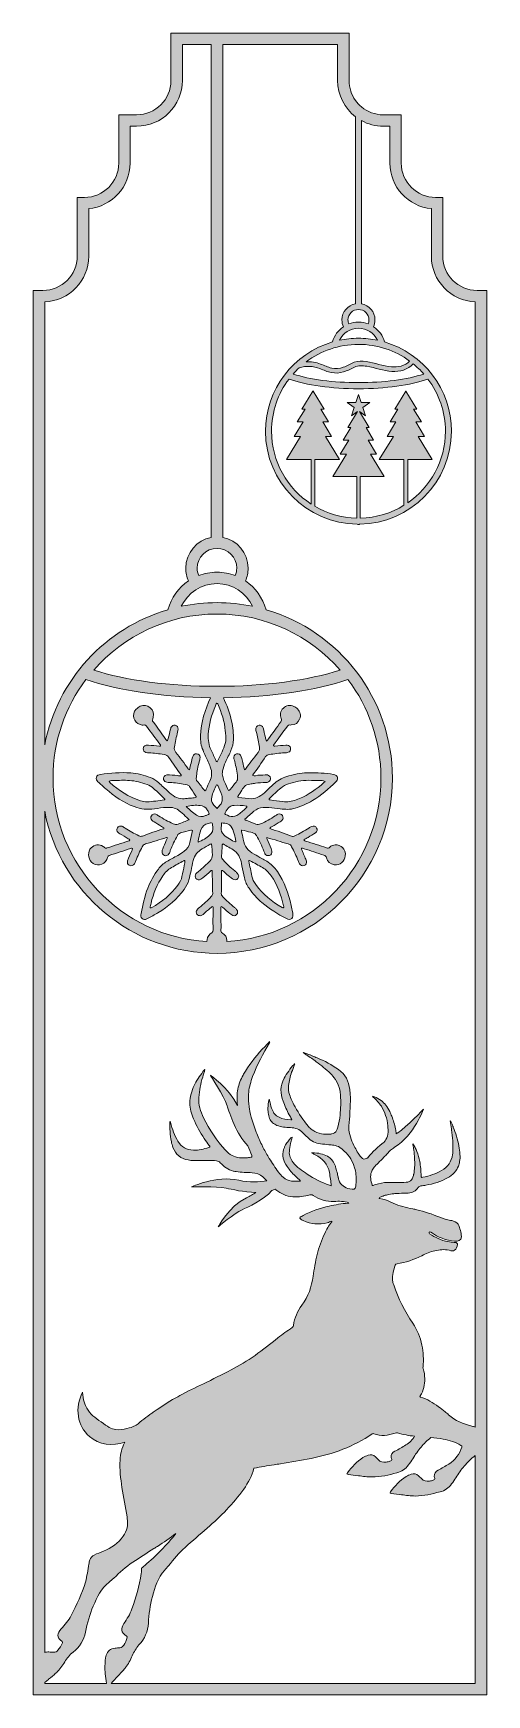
# Model space of a CAD drawing. Header units: centimetres. Extents: x 4.3 to 9.6, y -19.7 to -0.3.
import ezdxf

# ---------------------------------------------------------------- set-up
doc = ezdxf.new("R2010")
doc.units = ezdxf.units.CM
doc.header["$MEASUREMENT"] = 0
doc.layers.add('Layer 1', color=7, linetype='Continuous')

msp = doc.modelspace()

# ---------------------------------------------------------------- hatches: boundary and pattern name
at = {"layer": 'Layer 1', "true_color": 0x71291b}
h = msp.add_hatch(color=26, dxfattribs=at)
h.dxf.hatch_style = 2
edge = h.paths.add_edge_path()
edge.add_spline(control_points=[(9.515, -3.321), (9.294, -3.321), (9.115, -3.142), (9.115, -2.921), (9.115, -2.921), (9.115, -2.237), (9.115, -2.237), (9.115, -2.237), (9.031, -2.237), (9.031, -2.237), (8.811, -2.237), (8.631, -2.058), (8.631, -1.837), (8.631, -1.837), (8.631, -1.274), (8.631, -1.274), (8.631, -1.274), (8.423, -1.274), (8.423, -1.274), (8.326, -1.274), (8.237, -1.239), (8.168, -1.182), (8.141, -1.16), (8.117, -1.134), (8.097, -1.106), (8.05, -1.04), (8.023, -0.96), (8.023, -0.874), (8.023, -0.874), (8.023, -0.323), (8.023, -0.323), (8.023, -0.323), (6.55, -0.323), (6.55, -0.323), (6.55, -0.323), (6.417, -0.323), (6.417, -0.323), (6.417, -0.323), (5.947, -0.323), (5.947, -0.323), (5.947, -0.323), (5.947, -0.874), (5.947, -0.874), (5.947, -1.095), (5.768, -1.274), (5.547, -1.274), (5.547, -1.274), (5.339, -1.274), (5.339, -1.274), (5.339, -1.274), (5.339, -1.837), (5.339, -1.837), (5.339, -2.058), (5.16, -2.237), (4.939, -2.237), (4.939, -2.237), (4.855, -2.237), (4.855, -2.237), (4.855, -2.237), (4.855, -2.921), (4.855, -2.921), (4.855, -3.142), (4.676, -3.321), (4.455, -3.321), (4.455, -3.321), (4.343, -3.321), (4.343, -3.321), (4.343, -3.321), (4.343, -19.692), (4.343, -19.692), (4.343, -19.692), (9.627, -19.692), (9.627, -19.692), (9.627, -19.692), (9.627, -3.321), (9.627, -3.321), (9.627, -3.321), (9.515, -3.321), (9.515, -3.321)], knot_values=[0, 0, 0, 0, 1, 1, 1, 2, 2, 2, 3, 3, 3, 4, 4, 4, 5, 5, 5, 6, 6, 6, 7, 7, 7, 8, 8, 8, 9, 9, 9, 10, 10, 10, 11, 11, 11, 12, 12, 12, 13, 13, 13, 14, 14, 14, 15, 15, 15, 16, 16, 16, 17, 17, 17, 18, 18, 18, 19, 19, 19, 20, 20, 20, 21, 21, 21, 22, 22, 22, 23, 23, 23, 24, 24, 24, 25, 25, 25, 26, 26, 26, 26], degree=3, periodic=1)
edge = h.paths.add_edge_path()
edge.add_spline(control_points=[(8.133, -3.543), (8.2, -3.543), (8.255, -3.598), (8.255, -3.665), (8.255, -3.682), (8.251, -3.697), (8.245, -3.712), (8.21, -3.698), (8.172, -3.691), (8.133, -3.691), (8.093, -3.691), (8.055, -3.698), (8.02, -3.712), (8.014, -3.697), (8.01, -3.682), (8.01, -3.665), (8.01, -3.598), (8.065, -3.543), (8.133, -3.543)], knot_values=[0, 0, 0, 0, 1, 1, 1, 2, 2, 2, 3, 3, 3, 4, 4, 4, 5, 5, 5, 6, 6, 6, 6], degree=3, periodic=1)
edge = h.paths.add_edge_path()
edge.add_spline(control_points=[(8.829, -5.023), (8.829, -5.023), (8.902, -5.023), (8.902, -5.023), (8.902, -5.023), (8.799, -4.854), (8.799, -4.854), (8.799, -4.854), (8.866, -4.854), (8.866, -4.854), (8.866, -4.854), (8.775, -4.705), (8.775, -4.705), (8.775, -4.705), (8.813, -4.705), (8.813, -4.705), (8.813, -4.705), (8.685, -4.494), (8.685, -4.494), (8.685, -4.493), (8.685, -4.492), (8.684, -4.492), (8.684, -4.492), (8.684, -4.493), (8.683, -4.494), (8.683, -4.494), (8.555, -4.705), (8.555, -4.705), (8.555, -4.705), (8.593, -4.705), (8.593, -4.705), (8.593, -4.705), (8.502, -4.854), (8.502, -4.854), (8.502, -4.854), (8.569, -4.854), (8.569, -4.854), (8.569, -4.854), (8.467, -5.023), (8.467, -5.023), (8.467, -5.023), (8.539, -5.023), (8.539, -5.023), (8.539, -5.023), (8.375, -5.293), (8.375, -5.293), (8.375, -5.293), (8.663, -5.293), (8.663, -5.293), (8.663, -5.293), (8.663, -5.826), (8.663, -5.826), (8.514, -5.917), (8.34, -5.971), (8.153, -5.975), (8.153, -5.975), (8.153, -5.492), (8.153, -5.492), (8.153, -5.492), (8.433, -5.492), (8.433, -5.492), (8.433, -5.492), (8.273, -5.229), (8.273, -5.229), (8.273, -5.229), (8.344, -5.229), (8.344, -5.229), (8.344, -5.229), (8.244, -5.066), (8.244, -5.066), (8.244, -5.066), (8.309, -5.066), (8.309, -5.066), (8.309, -5.066), (8.221, -4.921), (8.221, -4.921), (8.221, -4.921), (8.258, -4.921), (8.258, -4.921), (8.258, -4.921), (8.143, -4.731), (8.143, -4.731), (8.143, -4.731), (8.214, -4.783), (8.214, -4.783), (8.214, -4.783), (8.183, -4.687), (8.183, -4.687), (8.183, -4.687), (8.264, -4.628), (8.264, -4.628), (8.264, -4.628), (8.163, -4.628), (8.163, -4.628), (8.163, -4.628), (8.133, -4.533), (8.133, -4.533), (8.133, -4.533), (8.102, -4.628), (8.102, -4.628), (8.102, -4.628), (8.001, -4.628), (8.001, -4.628), (8.001, -4.628), (8.082, -4.687), (8.082, -4.687), (8.082, -4.687), (8.051, -4.783), (8.051, -4.783), (8.051, -4.783), (8.123, -4.731), (8.123, -4.731), (8.123, -4.731), (8.007, -4.921), (8.007, -4.921), (8.007, -4.921), (8.044, -4.921), (8.044, -4.921), (8.044, -4.921), (7.956, -5.066), (7.956, -5.066), (7.956, -5.066), (8.021, -5.066), (8.021, -5.066), (8.021, -5.066), (7.921, -5.229), (7.921, -5.229), (7.921, -5.229), (7.992, -5.229), (7.992, -5.229), (7.992, -5.229), (7.832, -5.492), (7.832, -5.492), (7.832, -5.492), (8.112, -5.492), (8.112, -5.492), (8.112, -5.492), (8.112, -5.975), (8.112, -5.975), (7.934, -5.972), (7.767, -5.922), (7.623, -5.838), (7.623, -5.838), (7.623, -5.293), (7.623, -5.293), (7.623, -5.293), (7.911, -5.293), (7.911, -5.293), (7.911, -5.293), (7.747, -5.023), (7.747, -5.023), (7.747, -5.023), (7.819, -5.023), (7.819, -5.023), (7.819, -5.023), (7.717, -4.854), (7.717, -4.854), (7.717, -4.854), (7.783, -4.854), (7.783, -4.854), (7.783, -4.854), (7.693, -4.705), (7.693, -4.705), (7.693, -4.705), (7.731, -4.705), (7.731, -4.705), (7.731, -4.705), (7.603, -4.494), (7.603, -4.494), (7.603, -4.493), (7.602, -4.492), (7.602, -4.492), (7.601, -4.492), (7.601, -4.493), (7.601, -4.494), (7.601, -4.494), (7.473, -4.705), (7.473, -4.705), (7.473, -4.705), (7.51, -4.705), (7.51, -4.705), (7.51, -4.705), (7.42, -4.854), (7.42, -4.854), (7.42, -4.854), (7.487, -4.854), (7.487, -4.854), (7.487, -4.854), (7.384, -5.023), (7.384, -5.023), (7.384, -5.023), (7.457, -5.023), (7.457, -5.023), (7.457, -5.023), (7.293, -5.293), (7.293, -5.293), (7.293, -5.293), (7.58, -5.293), (7.58, -5.293), (7.58, -5.293), (7.58, -5.811), (7.58, -5.811), (7.303, -5.631), (7.119, -5.318), (7.119, -4.963), (7.119, -4.735), (7.195, -4.524), (7.323, -4.354), (7.527, -4.426), (7.819, -4.467), (8.133, -4.467), (8.446, -4.467), (8.738, -4.426), (8.942, -4.354), (9.07, -4.524), (9.146, -4.735), (9.146, -4.963), (9.146, -5.309), (8.971, -5.615), (8.706, -5.798), (8.706, -5.798), (8.706, -5.293), (8.706, -5.293), (8.706, -5.293), (8.993, -5.293), (8.993, -5.293), (8.993, -5.293), (8.829, -5.023), (8.829, -5.023)], knot_values=[0, 0, 0, 0, 1, 1, 1, 2, 2, 2, 3, 3, 3, 4, 4, 4, 5, 5, 5, 6, 6, 6, 7, 7, 7, 8, 8, 8, 9, 9, 9, 10, 10, 10, 11, 11, 11, 12, 12, 12, 13, 13, 13, 14, 14, 14, 15, 15, 15, 16, 16, 16, 17, 17, 17, 18, 18, 18, 19, 19, 19, 20, 20, 20, 21, 21, 21, 22, 22, 22, 23, 23, 23, 24, 24, 24, 25, 25, 25, 26, 26, 26, 27, 27, 27, 28, 28, 28, 29, 29, 29, 30, 30, 30, 31, 31, 31, 32, 32, 32, 33, 33, 33, 34, 34, 34, 35, 35, 35, 36, 36, 36, 37, 37, 37, 38, 38, 38, 39, 39, 39, 40, 40, 40, 41, 41, 41, 42, 42, 42, 43, 43, 43, 44, 44, 44, 45, 45, 45, 46, 46, 46, 47, 47, 47, 48, 48, 48, 49, 49, 49, 50, 50, 50, 51, 51, 51, 52, 52, 52, 53, 53, 53, 54, 54, 54, 55, 55, 55, 56, 56, 56, 57, 57, 57, 58, 58, 58, 59, 59, 59, 60, 60, 60, 61, 61, 61, 62, 62, 62, 63, 63, 63, 64, 64, 64, 65, 65, 65, 66, 66, 66, 67, 67, 67, 68, 68, 68, 69, 69, 69, 70, 70, 70, 71, 71, 71, 72, 72, 72, 73, 73, 73, 74, 74, 74, 75, 75, 75, 76, 76, 76, 76], degree=3, periodic=1)
edge = h.paths.add_edge_path()
edge.add_spline(control_points=[(8.133, -4.396), (7.839, -4.396), (7.566, -4.36), (7.371, -4.296), (7.394, -4.27), (7.417, -4.246), (7.442, -4.222), (7.521, -4.197), (7.606, -4.202), (7.683, -4.232), (7.727, -4.249), (7.769, -4.271), (7.816, -4.279), (7.863, -4.288), (7.911, -4.285), (7.958, -4.272), (8.003, -4.259), (8.042, -4.235), (8.085, -4.215), (8.13, -4.193), (8.181, -4.197), (8.23, -4.205), (8.328, -4.222), (8.422, -4.259), (8.522, -4.266), (8.614, -4.272), (8.709, -4.246), (8.769, -4.176), (8.814, -4.213), (8.856, -4.252), (8.894, -4.296), (8.699, -4.36), (8.426, -4.396), (8.133, -4.396)], knot_values=[0, 0, 0, 0, 1, 1, 1, 2, 2, 2, 3, 3, 3, 4, 4, 4, 5, 5, 5, 6, 6, 6, 7, 7, 7, 8, 8, 8, 9, 9, 9, 10, 10, 10, 11, 11, 11, 11], degree=3, periodic=1)
edge = h.paths.add_edge_path()
edge.add_spline(control_points=[(8.516, -4.212), (8.416, -4.204), (8.322, -4.164), (8.224, -4.151), (8.176, -4.144), (8.127, -4.141), (8.081, -4.159), (8.038, -4.176), (8, -4.202), (7.956, -4.217), (7.912, -4.231), (7.866, -4.236), (7.821, -4.226), (7.776, -4.216), (7.734, -4.195), (7.691, -4.179), (7.637, -4.158), (7.58, -4.15), (7.523, -4.154), (7.693, -4.026), (7.904, -3.95), (8.133, -3.95), (8.355, -3.95), (8.561, -4.022), (8.728, -4.144), (8.677, -4.204), (8.59, -4.218), (8.516, -4.212)], knot_values=[0, 0, 0, 0, 1, 1, 1, 2, 2, 2, 3, 3, 3, 4, 4, 4, 5, 5, 5, 6, 6, 6, 7, 7, 7, 8, 8, 8, 9, 9, 9, 9], degree=3, periodic=1)
edge = h.paths.add_edge_path()
edge.add_spline(control_points=[(8.133, -3.879), (8.057, -3.879), (7.983, -3.887), (7.912, -3.902), (7.952, -3.818), (8.037, -3.761), (8.133, -3.761), (8.228, -3.761), (8.313, -3.818), (8.353, -3.902), (8.282, -3.887), (8.208, -3.879), (8.133, -3.879)], knot_values=[0, 0, 0, 0, 1, 1, 1, 2, 2, 2, 3, 3, 3, 4, 4, 4, 4], degree=3, periodic=1)
edge = h.paths.add_edge_path()
edge.add_spline(control_points=[(6.484, -6.328), (6.61, -6.328), (6.714, -6.431), (6.714, -6.558), (6.714, -6.589), (6.708, -6.618), (6.696, -6.646), (6.63, -6.62), (6.558, -6.606), (6.484, -6.606), (6.409, -6.606), (6.337, -6.62), (6.271, -6.646), (6.259, -6.618), (6.253, -6.589), (6.253, -6.558), (6.253, -6.431), (6.357, -6.328), (6.484, -6.328)], knot_values=[0, 0, 0, 0, 1, 1, 1, 2, 2, 2, 3, 3, 3, 4, 4, 4, 5, 5, 5, 6, 6, 6, 6], degree=3, periodic=1)
edge = h.paths.add_edge_path()
edge.add_spline(control_points=[(6.547, -10.813), (6.532, -10.804), (6.528, -10.793), (6.529, -10.777), (6.532, -10.734), (6.531, -10.691), (6.529, -10.649), (6.527, -10.603), (6.528, -10.557), (6.529, -10.511), (6.529, -10.505), (6.537, -10.501), (6.541, -10.505), (6.551, -10.513), (6.561, -10.522), (6.571, -10.531), (6.599, -10.555), (6.627, -10.58), (6.656, -10.602), (6.673, -10.616), (6.698, -10.612), (6.712, -10.598), (6.728, -10.582), (6.729, -10.556), (6.713, -10.538), (6.705, -10.529), (6.696, -10.522), (6.687, -10.514), (6.639, -10.475), (6.594, -10.433), (6.55, -10.389), (6.539, -10.377), (6.533, -10.366), (6.534, -10.35), (6.535, -10.32), (6.536, -10.291), (6.536, -10.261), (6.536, -10.205), (6.536, -10.149), (6.537, -10.093), (6.537, -10.089), (6.535, -10.083), (6.541, -10.082), (6.545, -10.082), (6.55, -10.084), (6.553, -10.086), (6.569, -10.1), (6.584, -10.114), (6.599, -10.128), (6.621, -10.146), (6.642, -10.164), (6.664, -10.181), (6.688, -10.198), (6.711, -10.195), (6.727, -10.176), (6.744, -10.157), (6.741, -10.133), (6.72, -10.113), (6.711, -10.104), (6.7, -10.096), (6.69, -10.088), (6.641, -10.049), (6.597, -10.006), (6.555, -9.96), (6.542, -9.947), (6.536, -9.932), (6.537, -9.913), (6.54, -9.873), (6.542, -9.833), (6.544, -9.794), (6.545, -9.787), (6.542, -9.778), (6.555, -9.773), (6.597, -9.802), (6.645, -9.823), (6.688, -9.854), (6.715, -9.874), (6.735, -9.899), (6.747, -9.93), (6.76, -9.961), (6.769, -9.994), (6.775, -10.027), (6.784, -10.075), (6.793, -10.123), (6.804, -10.17), (6.814, -10.213), (6.83, -10.255), (6.857, -10.291), (6.901, -10.352), (6.95, -10.409), (7.007, -10.458), (7.095, -10.532), (7.191, -10.592), (7.292, -10.644), (7.303, -10.649), (7.313, -10.654), (7.325, -10.654), (7.35, -10.654), (7.368, -10.639), (7.369, -10.614), (7.369, -10.598), (7.367, -10.582), (7.364, -10.566), (7.36, -10.541), (7.354, -10.516), (7.349, -10.492), (7.319, -10.349), (7.27, -10.215), (7.187, -10.094), (7.153, -10.045), (7.113, -10.005), (7.063, -9.976), (7.044, -9.964), (7.025, -9.953), (7.006, -9.942), (6.976, -9.926), (6.946, -9.91), (6.916, -9.893), (6.847, -9.855), (6.8, -9.8), (6.789, -9.718), (6.785, -9.687), (6.776, -9.658), (6.769, -9.627), (6.768, -9.622), (6.768, -9.611), (6.772, -9.612), (6.808, -9.62), (6.844, -9.629), (6.879, -9.638), (6.889, -9.64), (6.899, -9.644), (6.909, -9.647), (6.926, -9.651), (6.936, -9.661), (6.945, -9.676), (6.978, -9.734), (7.006, -9.794), (7.03, -9.856), (7.034, -9.867), (7.038, -9.878), (7.043, -9.889), (7.054, -9.907), (7.076, -9.915), (7.097, -9.907), (7.116, -9.901), (7.128, -9.879), (7.123, -9.857), (7.121, -9.847), (7.118, -9.838), (7.114, -9.828), (7.098, -9.791), (7.082, -9.755), (7.067, -9.718), (7.065, -9.712), (7.058, -9.706), (7.066, -9.699), (7.15, -9.724), (7.232, -9.751), (7.315, -9.774), (7.335, -9.78), (7.346, -9.789), (7.354, -9.806), (7.382, -9.86), (7.408, -9.914), (7.43, -9.971), (7.435, -9.983), (7.44, -9.996), (7.446, -10.007), (7.458, -10.025), (7.48, -10.032), (7.501, -10.025), (7.52, -10.017), (7.531, -9.997), (7.526, -9.974), (7.524, -9.967), (7.521, -9.96), (7.518, -9.953), (7.51, -9.933), (7.502, -9.912), (7.493, -9.892), (7.485, -9.873), (7.477, -9.854), (7.469, -9.835), (7.467, -9.831), (7.465, -9.826), (7.47, -9.824), (7.473, -9.822), (7.478, -9.822), (7.482, -9.823), (7.488, -9.824), (7.493, -9.827), (7.499, -9.829), (7.576, -9.854), (7.652, -9.88), (7.729, -9.905), (7.747, -9.91), (7.755, -9.918), (7.76, -9.937), (7.772, -9.982), (7.802, -10.01), (7.85, -10.016), (7.923, -10.026), (7.969, -9.975), (7.979, -9.912), (7.991, -9.833), (7.923, -9.779), (7.862, -9.785), (7.837, -9.788), (7.816, -9.796), (7.798, -9.812), (7.786, -9.823), (7.775, -9.823), (7.761, -9.819), (7.68, -9.793), (7.599, -9.767), (7.517, -9.741), (7.51, -9.739), (7.501, -9.737), (7.497, -9.726), (7.513, -9.716), (7.529, -9.707), (7.546, -9.697), (7.574, -9.679), (7.604, -9.662), (7.632, -9.643), (7.652, -9.629), (7.655, -9.607), (7.645, -9.588), (7.632, -9.567), (7.61, -9.559), (7.588, -9.569), (7.576, -9.574), (7.565, -9.582), (7.553, -9.589), (7.501, -9.622), (7.447, -9.652), (7.392, -9.68), (7.379, -9.686), (7.368, -9.688), (7.354, -9.683), (7.27, -9.652), (7.185, -9.623), (7.099, -9.593), (7.105, -9.58), (7.116, -9.578), (7.125, -9.572), (7.156, -9.553), (7.187, -9.534), (7.219, -9.515), (7.226, -9.51), (7.234, -9.505), (7.24, -9.499), (7.256, -9.485), (7.258, -9.459), (7.247, -9.443), (7.235, -9.425), (7.212, -9.418), (7.193, -9.428), (7.182, -9.433), (7.172, -9.44), (7.162, -9.446), (7.108, -9.481), (7.051, -9.513), (6.992, -9.54), (6.973, -9.548), (6.956, -9.55), (6.937, -9.542), (6.899, -9.527), (6.86, -9.513), (6.822, -9.498), (6.817, -9.496), (6.81, -9.495), (6.809, -9.486), (6.844, -9.455), (6.879, -9.423), (6.915, -9.393), (6.946, -9.367), (6.981, -9.35), (7.023, -9.349), (7.045, -9.348), (7.067, -9.347), (7.089, -9.349), (7.133, -9.355), (7.177, -9.36), (7.221, -9.365), (7.279, -9.372), (7.338, -9.375), (7.396, -9.356), (7.466, -9.334), (7.534, -9.306), (7.598, -9.268), (7.697, -9.206), (7.787, -9.132), (7.869, -9.049), (7.875, -9.044), (7.88, -9.038), (7.884, -9.032), (7.896, -9.013), (7.891, -8.987), (7.872, -8.974), (7.863, -8.967), (7.854, -8.965), (7.843, -8.963), (7.747, -8.949), (7.65, -8.94), (7.552, -8.944), (7.519, -8.946), (7.485, -8.945), (7.451, -8.951), (7.407, -8.958), (7.365, -8.969), (7.322, -8.979), (7.259, -8.995), (7.203, -9.024), (7.156, -9.067), (7.122, -9.098), (7.088, -9.129), (7.055, -9.16), (7.03, -9.184), (7.004, -9.205), (6.974, -9.222), (6.947, -9.238), (6.918, -9.246), (6.886, -9.247), (6.836, -9.247), (6.787, -9.235), (6.737, -9.234), (6.727, -9.234), (6.724, -9.227), (6.728, -9.219), (6.743, -9.196), (6.758, -9.172), (6.773, -9.148), (6.786, -9.129), (6.797, -9.106), (6.815, -9.092), (6.833, -9.078), (6.859, -9.079), (6.883, -9.074), (6.899, -9.072), (6.915, -9.07), (6.931, -9.067), (6.97, -9.061), (7.01, -9.058), (7.05, -9.058), (7.062, -9.057), (7.073, -9.056), (7.084, -9.05), (7.099, -9.042), (7.109, -9.022), (7.107, -9.006), (7.104, -8.987), (7.09, -8.973), (7.072, -8.97), (7.063, -8.969), (7.054, -8.969), (7.045, -8.969), (7.007, -8.972), (6.969, -8.97), (6.931, -8.978), (6.921, -8.98), (6.911, -8.983), (6.901, -8.977), (6.901, -8.974), (6.9, -8.971), (6.901, -8.969), (6.953, -8.899), (7.003, -8.828), (7.051, -8.755), (7.061, -8.74), (7.074, -8.734), (7.091, -8.732), (7.151, -8.724), (7.211, -8.714), (7.271, -8.712), (7.286, -8.712), (7.301, -8.709), (7.315, -8.705), (7.333, -8.7), (7.343, -8.684), (7.342, -8.664), (7.342, -8.646), (7.334, -8.634), (7.317, -8.626), (7.308, -8.622), (7.298, -8.62), (7.287, -8.622), (7.245, -8.629), (7.202, -8.625), (7.159, -8.634), (7.154, -8.635), (7.145, -8.638), (7.141, -8.63), (7.142, -8.627), (7.142, -8.623), (7.143, -8.621), (7.197, -8.547), (7.251, -8.473), (7.305, -8.4), (7.306, -8.399), (7.307, -8.397), (7.308, -8.396), (7.313, -8.39), (7.319, -8.387), (7.327, -8.387), (7.334, -8.387), (7.341, -8.388), (7.349, -8.387), (7.397, -8.386), (7.429, -8.361), (7.447, -8.318), (7.465, -8.274), (7.455, -8.234), (7.422, -8.2), (7.41, -8.187), (7.395, -8.177), (7.379, -8.17), (7.337, -8.15), (7.29, -8.158), (7.257, -8.191), (7.222, -8.226), (7.215, -8.268), (7.233, -8.313), (7.238, -8.328), (7.236, -8.338), (7.227, -8.35), (7.18, -8.415), (7.133, -8.482), (7.085, -8.547), (7.079, -8.556), (7.074, -8.568), (7.061, -8.574), (7.054, -8.56), (7.051, -8.546), (7.048, -8.532), (7.04, -8.495), (7.031, -8.457), (7.021, -8.42), (7.015, -8.399), (6.992, -8.386), (6.974, -8.389), (6.95, -8.393), (6.932, -8.416), (6.936, -8.441), (6.938, -8.457), (6.943, -8.472), (6.947, -8.488), (6.961, -8.539), (6.97, -8.592), (6.979, -8.644), (6.983, -8.669), (6.978, -8.688), (6.962, -8.709), (6.911, -8.772), (6.861, -8.836), (6.816, -8.903), (6.814, -8.907), (6.809, -8.908), (6.804, -8.911), (6.797, -8.881), (6.791, -8.852), (6.784, -8.824), (6.779, -8.802), (6.774, -8.781), (6.767, -8.76), (6.757, -8.729), (6.738, -8.717), (6.711, -8.723), (6.689, -8.728), (6.671, -8.758), (6.682, -8.783), (6.686, -8.792), (6.687, -8.803), (6.69, -8.813), (6.705, -8.873), (6.718, -8.933), (6.724, -8.995), (6.726, -9.018), (6.721, -9.035), (6.707, -9.052), (6.683, -9.08), (6.661, -9.109), (6.638, -9.138), (6.633, -9.144), (6.628, -9.153), (6.617, -9.152), (6.601, -9.117), (6.586, -9.082), (6.57, -9.048), (6.562, -9.029), (6.556, -9.009), (6.55, -8.989), (6.544, -8.967), (6.544, -8.946), (6.549, -8.923), (6.556, -8.887), (6.568, -8.853), (6.584, -8.819), (6.605, -8.774), (6.627, -8.728), (6.647, -8.683), (6.664, -8.643), (6.675, -8.602), (6.675, -8.558), (6.676, -8.486), (6.671, -8.414), (6.654, -8.343), (6.633, -8.248), (6.599, -8.157), (6.558, -8.069), (7.12, -8.062), (7.642, -7.986), (8.01, -7.857), (8.251, -8.177), (8.394, -8.574), (8.394, -9.005), (8.394, -10.02), (7.6, -10.852), (6.6, -10.912), (6.6, -10.908), (6.6, -10.904), (6.6, -10.9), (6.598, -10.862), (6.58, -10.832), (6.547, -10.813)], knot_values=[0, 0, 0, 0, 1, 1, 1, 2, 2, 2, 3, 3, 3, 4, 4, 4, 5, 5, 5, 6, 6, 6, 7, 7, 7, 8, 8, 8, 9, 9, 9, 10, 10, 10, 11, 11, 11, 12, 12, 12, 13, 13, 13, 14, 14, 14, 15, 15, 15, 16, 16, 16, 17, 17, 17, 18, 18, 18, 19, 19, 19, 20, 20, 20, 21, 21, 21, 22, 22, 22, 23, 23, 23, 24, 24, 24, 25, 25, 25, 26, 26, 26, 27, 27, 27, 28, 28, 28, 29, 29, 29, 30, 30, 30, 31, 31, 31, 32, 32, 32, 33, 33, 33, 34, 34, 34, 35, 35, 35, 36, 36, 36, 37, 37, 37, 38, 38, 38, 39, 39, 39, 40, 40, 40, 41, 41, 41, 42, 42, 42, 43, 43, 43, 44, 44, 44, 45, 45, 45, 46, 46, 46, 47, 47, 47, 48, 48, 48, 49, 49, 49, 50, 50, 50, 51, 51, 51, 52, 52, 52, 53, 53, 53, 54, 54, 54, 55, 55, 55, 56, 56, 56, 57, 57, 57, 58, 58, 58, 59, 59, 59, 60, 60, 60, 61, 61, 61, 62, 62, 62, 63, 63, 63, 64, 64, 64, 65, 65, 65, 66, 66, 66, 67, 67, 67, 68, 68, 68, 69, 69, 69, 70, 70, 70, 71, 71, 71, 72, 72, 72, 73, 73, 73, 74, 74, 74, 75, 75, 75, 76, 76, 76, 77, 77, 77, 78, 78, 78, 79, 79, 79, 80, 80, 80, 81, 81, 81, 82, 82, 82, 83, 83, 83, 84, 84, 84, 85, 85, 85, 86, 86, 86, 87, 87, 87, 88, 88, 88, 89, 89, 89, 90, 90, 90, 91, 91, 91, 92, 92, 92, 93, 93, 93, 94, 94, 94, 95, 95, 95, 96, 96, 96, 97, 97, 97, 98, 98, 98, 99, 99, 99, 100, 100, 100, 101, 101, 101, 102, 102, 102, 103, 103, 103, 104, 104, 104, 105, 105, 105, 106, 106, 106, 107, 107, 107, 108, 108, 108, 109, 109, 109, 110, 110, 110, 111, 111, 111, 112, 112, 112, 113, 113, 113, 114, 114, 114, 115, 115, 115, 116, 116, 116, 117, 117, 117, 118, 118, 118, 119, 119, 119, 120, 120, 120, 121, 121, 121, 122, 122, 122, 123, 123, 123, 124, 124, 124, 125, 125, 125, 126, 126, 126, 127, 127, 127, 128, 128, 128, 129, 129, 129, 130, 130, 130, 131, 131, 131, 132, 132, 132, 133, 133, 133, 134, 134, 134, 135, 135, 135, 136, 136, 136, 137, 137, 137, 138, 138, 138, 139, 139, 139, 140, 140, 140, 141, 141, 141, 142, 142, 142, 143, 143, 143, 144, 144, 144, 145, 145, 145, 146, 146, 146, 147, 147, 147, 148, 148, 148, 149, 149, 149, 150, 150, 150, 151, 151, 151, 152, 152, 152, 153, 153, 153, 154, 154, 154, 155, 155, 155, 156, 156, 156, 157, 157, 157, 158, 158, 158, 159, 159, 159, 160, 160, 160, 161, 161, 161, 162, 162, 162, 163, 163, 163, 164, 164, 164, 165, 165, 165, 166, 166, 166, 167, 167, 167, 168, 168, 168, 169, 169, 169, 170, 170, 170, 171, 171, 171, 172, 172, 172, 173, 173, 173, 174, 174, 174, 175, 175, 175, 175], degree=3, periodic=1)
edge = h.paths.add_edge_path()
edge.add_spline(control_points=[(6.438, -10.754), (6.438, -10.784), (6.438, -10.81), (6.406, -10.823), (6.378, -10.847), (6.365, -10.88), (6.366, -10.912), (5.367, -10.851), (4.573, -10.019), (4.573, -9.005), (4.573, -8.574), (4.716, -8.177), (4.957, -7.857), (5.325, -7.986), (5.847, -8.062), (6.41, -8.069), (6.344, -8.209), (6.296, -8.355), (6.292, -8.513), (6.291, -8.572), (6.297, -8.628), (6.321, -8.682), (6.34, -8.727), (6.361, -8.771), (6.381, -8.815), (6.39, -8.835), (6.398, -8.856), (6.406, -8.876), (6.429, -8.933), (6.425, -8.989), (6.399, -9.043), (6.385, -9.074), (6.371, -9.105), (6.358, -9.136), (6.355, -9.143), (6.353, -9.15), (6.342, -9.154), (6.313, -9.117), (6.283, -9.079), (6.252, -9.041), (6.244, -9.031), (6.241, -9.02), (6.242, -9.008), (6.244, -8.993), (6.245, -8.979), (6.247, -8.964), (6.254, -8.907), (6.267, -8.851), (6.282, -8.795), (6.284, -8.785), (6.287, -8.775), (6.287, -8.765), (6.288, -8.741), (6.27, -8.723), (6.246, -8.722), (6.224, -8.721), (6.209, -8.732), (6.201, -8.756), (6.193, -8.782), (6.188, -8.808), (6.181, -8.833), (6.174, -8.858), (6.173, -8.886), (6.162, -8.91), (6.154, -8.909), (6.151, -8.904), (6.148, -8.899), (6.103, -8.833), (6.055, -8.77), (6.005, -8.708), (5.989, -8.688), (5.984, -8.668), (5.988, -8.643), (5.999, -8.585), (6.01, -8.527), (6.024, -8.47), (6.027, -8.459), (6.03, -8.447), (6.031, -8.435), (6.032, -8.413), (6.018, -8.395), (5.997, -8.389), (5.978, -8.385), (5.956, -8.397), (5.947, -8.417), (5.944, -8.423), (5.944, -8.429), (5.942, -8.434), (5.934, -8.472), (5.925, -8.509), (5.916, -8.546), (5.914, -8.553), (5.912, -8.56), (5.909, -8.567), (5.907, -8.572), (5.901, -8.572), (5.899, -8.568), (5.892, -8.561), (5.885, -8.553), (5.88, -8.544), (5.837, -8.485), (5.795, -8.427), (5.754, -8.368), (5.745, -8.356), (5.731, -8.346), (5.731, -8.331), (5.731, -8.32), (5.737, -8.309), (5.74, -8.297), (5.752, -8.253), (5.739, -8.215), (5.705, -8.186), (5.67, -8.157), (5.631, -8.151), (5.589, -8.169), (5.571, -8.177), (5.556, -8.189), (5.542, -8.203), (5.483, -8.266), (5.516, -8.358), (5.587, -8.383), (5.603, -8.389), (5.619, -8.388), (5.635, -8.387), (5.648, -8.386), (5.656, -8.392), (5.664, -8.402), (5.715, -8.471), (5.765, -8.54), (5.816, -8.609), (5.821, -8.616), (5.829, -8.622), (5.825, -8.633), (5.821, -8.633), (5.816, -8.635), (5.812, -8.634), (5.77, -8.626), (5.727, -8.628), (5.684, -8.623), (5.676, -8.622), (5.667, -8.62), (5.658, -8.623), (5.637, -8.629), (5.624, -8.644), (5.624, -8.664), (5.624, -8.684), (5.635, -8.7), (5.656, -8.706), (5.667, -8.71), (5.679, -8.712), (5.691, -8.712), (5.75, -8.714), (5.808, -8.723), (5.867, -8.731), (5.892, -8.734), (5.909, -8.744), (5.923, -8.766), (5.969, -8.835), (6.016, -8.903), (6.066, -8.968), (6.068, -8.97), (6.067, -8.974), (6.068, -8.978), (6.053, -8.982), (6.039, -8.979), (6.025, -8.977), (5.984, -8.97), (5.943, -8.969), (5.901, -8.97), (5.872, -8.971), (5.856, -8.994), (5.862, -9.022), (5.867, -9.042), (5.881, -9.052), (5.899, -9.055), (5.918, -9.058), (5.937, -9.058), (5.956, -9.059), (6.017, -9.062), (6.076, -9.071), (6.135, -9.085), (6.148, -9.087), (6.157, -9.093), (6.163, -9.103), (6.186, -9.138), (6.209, -9.172), (6.231, -9.207), (6.247, -9.231), (6.245, -9.234), (6.218, -9.236), (6.197, -9.238), (6.174, -9.238), (6.153, -9.242), (6.129, -9.245), (6.106, -9.246), (6.082, -9.247), (6.05, -9.247), (6.021, -9.239), (5.994, -9.223), (5.964, -9.205), (5.938, -9.185), (5.913, -9.161), (5.878, -9.128), (5.842, -9.094), (5.806, -9.062), (5.777, -9.036), (5.745, -9.014), (5.709, -9), (5.634, -8.972), (5.557, -8.952), (5.478, -8.946), (5.36, -8.938), (5.242, -8.944), (5.125, -8.963), (5.103, -8.966), (5.085, -8.975), (5.078, -8.997), (5.071, -9.018), (5.082, -9.034), (5.097, -9.048), (5.127, -9.076), (5.157, -9.105), (5.188, -9.132), (5.287, -9.22), (5.395, -9.292), (5.52, -9.339), (5.597, -9.368), (5.673, -9.376), (5.754, -9.364), (5.801, -9.357), (5.847, -9.351), (5.895, -9.348), (5.943, -9.345), (5.992, -9.348), (6.034, -9.379), (6.055, -9.394), (6.136, -9.465), (6.159, -9.491), (6.118, -9.511), (6.075, -9.525), (6.032, -9.542), (6.011, -9.55), (5.993, -9.548), (5.973, -9.539), (5.914, -9.512), (5.857, -9.48), (5.803, -9.445), (5.793, -9.439), (5.783, -9.431), (5.773, -9.427), (5.753, -9.418), (5.731, -9.426), (5.719, -9.445), (5.708, -9.461), (5.711, -9.483), (5.725, -9.497), (5.733, -9.505), (5.741, -9.511), (5.75, -9.516), (5.779, -9.534), (5.808, -9.551), (5.837, -9.569), (5.846, -9.574), (5.855, -9.579), (5.863, -9.585), (5.865, -9.586), (5.867, -9.59), (5.866, -9.593), (5.866, -9.595), (5.863, -9.598), (5.861, -9.598), (5.777, -9.622), (5.696, -9.652), (5.615, -9.682), (5.599, -9.688), (5.587, -9.685), (5.573, -9.679), (5.518, -9.651), (5.464, -9.621), (5.412, -9.588), (5.401, -9.58), (5.389, -9.573), (5.377, -9.568), (5.357, -9.56), (5.335, -9.568), (5.323, -9.587), (5.313, -9.604), (5.315, -9.624), (5.331, -9.639), (5.337, -9.645), (5.345, -9.65), (5.352, -9.654), (5.385, -9.674), (5.418, -9.694), (5.45, -9.714), (5.458, -9.718), (5.467, -9.72), (5.47, -9.731), (5.465, -9.734), (5.461, -9.738), (5.455, -9.739), (5.371, -9.766), (5.287, -9.793), (5.203, -9.82), (5.201, -9.82), (5.2, -9.821), (5.199, -9.821), (5.189, -9.823), (5.181, -9.822), (5.174, -9.816), (5.168, -9.811), (5.163, -9.806), (5.156, -9.802), (5.112, -9.774), (5.055, -9.781), (5.018, -9.818), (4.975, -9.862), (4.977, -9.938), (5.023, -9.986), (5.069, -10.034), (5.167, -10.03), (5.202, -9.955), (5.205, -9.947), (5.207, -9.938), (5.209, -9.93), (5.212, -9.919), (5.217, -9.912), (5.229, -9.908), (5.312, -9.881), (5.396, -9.853), (5.48, -9.825), (5.484, -9.823), (5.489, -9.822), (5.493, -9.822), (5.497, -9.823), (5.501, -9.826), (5.499, -9.831), (5.496, -9.839), (5.493, -9.848), (5.49, -9.856), (5.474, -9.894), (5.457, -9.931), (5.442, -9.97), (5.434, -9.991), (5.444, -10.014), (5.462, -10.023), (5.483, -10.033), (5.509, -10.026), (5.521, -10.007), (5.528, -9.996), (5.532, -9.983), (5.537, -9.971), (5.56, -9.915), (5.585, -9.86), (5.613, -9.806), (5.622, -9.789), (5.632, -9.78), (5.652, -9.774), (5.733, -9.751), (5.815, -9.724), (5.896, -9.699), (5.898, -9.698), (5.901, -9.701), (5.906, -9.703), (5.901, -9.713), (5.897, -9.724), (5.892, -9.734), (5.879, -9.767), (5.865, -9.799), (5.852, -9.832), (5.848, -9.842), (5.845, -9.852), (5.844, -9.862), (5.841, -9.883), (5.853, -9.902), (5.871, -9.908), (5.891, -9.915), (5.913, -9.907), (5.924, -9.888), (5.931, -9.877), (5.935, -9.864), (5.94, -9.851), (5.963, -9.791), (5.991, -9.732), (6.022, -9.676), (6.031, -9.66), (6.042, -9.651), (6.059, -9.646), (6.099, -9.636), (6.139, -9.625), (6.178, -9.615), (6.185, -9.613), (6.192, -9.608), (6.199, -9.618), (6.189, -9.664), (6.179, -9.711), (6.168, -9.758), (6.158, -9.8), (6.135, -9.833), (6.1, -9.859), (6.077, -9.877), (6.052, -9.893), (6.026, -9.907), (5.984, -9.931), (5.941, -9.954), (5.899, -9.979), (5.861, -10.002), (5.827, -10.03), (5.801, -10.066), (5.75, -10.136), (5.707, -10.209), (5.677, -10.29), (5.641, -10.386), (5.618, -10.484), (5.6, -10.585), (5.598, -10.595), (5.597, -10.605), (5.598, -10.615), (5.6, -10.638), (5.616, -10.653), (5.639, -10.654), (5.653, -10.655), (5.665, -10.65), (5.676, -10.643), (5.716, -10.621), (5.757, -10.6), (5.796, -10.576), (5.914, -10.504), (6.019, -10.417), (6.101, -10.304), (6.126, -10.271), (6.146, -10.235), (6.156, -10.194), (6.165, -10.159), (6.173, -10.123), (6.181, -10.087), (6.191, -10.047), (6.195, -10.006), (6.206, -9.966), (6.223, -9.905), (6.258, -9.861), (6.313, -9.831), (6.344, -9.814), (6.374, -9.795), (6.405, -9.778), (6.409, -9.776), (6.413, -9.776), (6.419, -9.774), (6.426, -9.817), (6.427, -9.859), (6.43, -9.902), (6.431, -9.929), (6.424, -9.949), (6.405, -9.969), (6.362, -10.014), (6.317, -10.056), (6.269, -10.095), (6.259, -10.104), (6.248, -10.112), (6.239, -10.122), (6.226, -10.137), (6.227, -10.159), (6.239, -10.175), (6.252, -10.192), (6.274, -10.197), (6.294, -10.186), (6.303, -10.181), (6.311, -10.175), (6.319, -10.168), (6.349, -10.142), (6.379, -10.116), (6.41, -10.09), (6.415, -10.086), (6.419, -10.079), (6.428, -10.084), (6.43, -10.174), (6.432, -10.264), (6.434, -10.353), (6.434, -10.368), (6.427, -10.378), (6.417, -10.388), (6.374, -10.432), (6.329, -10.475), (6.281, -10.514), (6.27, -10.522), (6.26, -10.531), (6.252, -10.541), (6.24, -10.555), (6.24, -10.576), (6.249, -10.591), (6.259, -10.606), (6.273, -10.611), (6.291, -10.61), (6.303, -10.609), (6.313, -10.603), (6.322, -10.595), (6.35, -10.571), (6.377, -10.546), (6.405, -10.523), (6.414, -10.515), (6.421, -10.504), (6.434, -10.504), (6.441, -10.515), (6.438, -10.527), (6.438, -10.538), (6.438, -10.61), (6.436, -10.682), (6.438, -10.754)], knot_values=[0, 0, 0, 0, 1, 1, 1, 2, 2, 2, 3, 3, 3, 4, 4, 4, 5, 5, 5, 6, 6, 6, 7, 7, 7, 8, 8, 8, 9, 9, 9, 10, 10, 10, 11, 11, 11, 12, 12, 12, 13, 13, 13, 14, 14, 14, 15, 15, 15, 16, 16, 16, 17, 17, 17, 18, 18, 18, 19, 19, 19, 20, 20, 20, 21, 21, 21, 22, 22, 22, 23, 23, 23, 24, 24, 24, 25, 25, 25, 26, 26, 26, 27, 27, 27, 28, 28, 28, 29, 29, 29, 30, 30, 30, 31, 31, 31, 32, 32, 32, 33, 33, 33, 34, 34, 34, 35, 35, 35, 36, 36, 36, 37, 37, 37, 38, 38, 38, 39, 39, 39, 40, 40, 40, 41, 41, 41, 42, 42, 42, 43, 43, 43, 44, 44, 44, 45, 45, 45, 46, 46, 46, 47, 47, 47, 48, 48, 48, 49, 49, 49, 50, 50, 50, 51, 51, 51, 52, 52, 52, 53, 53, 53, 54, 54, 54, 55, 55, 55, 56, 56, 56, 57, 57, 57, 58, 58, 58, 59, 59, 59, 60, 60, 60, 61, 61, 61, 62, 62, 62, 63, 63, 63, 64, 64, 64, 65, 65, 65, 66, 66, 66, 67, 67, 67, 68, 68, 68, 69, 69, 69, 70, 70, 70, 71, 71, 71, 72, 72, 72, 73, 73, 73, 74, 74, 74, 75, 75, 75, 76, 76, 76, 77, 77, 77, 78, 78, 78, 79, 79, 79, 80, 80, 80, 81, 81, 81, 82, 82, 82, 83, 83, 83, 84, 84, 84, 85, 85, 85, 86, 86, 86, 87, 87, 87, 88, 88, 88, 89, 89, 89, 90, 90, 90, 91, 91, 91, 92, 92, 92, 93, 93, 93, 94, 94, 94, 95, 95, 95, 96, 96, 96, 97, 97, 97, 98, 98, 98, 99, 99, 99, 100, 100, 100, 101, 101, 101, 102, 102, 102, 103, 103, 103, 104, 104, 104, 105, 105, 105, 106, 106, 106, 107, 107, 107, 108, 108, 108, 109, 109, 109, 110, 110, 110, 111, 111, 111, 112, 112, 112, 113, 113, 113, 114, 114, 114, 115, 115, 115, 116, 116, 116, 117, 117, 117, 118, 118, 118, 119, 119, 119, 120, 120, 120, 121, 121, 121, 122, 122, 122, 123, 123, 123, 124, 124, 124, 125, 125, 125, 126, 126, 126, 127, 127, 127, 128, 128, 128, 129, 129, 129, 130, 130, 130, 131, 131, 131, 132, 132, 132, 133, 133, 133, 134, 134, 134, 135, 135, 135, 136, 136, 136, 137, 137, 137, 138, 138, 138, 139, 139, 139, 140, 140, 140, 141, 141, 141, 142, 142, 142, 143, 143, 143, 144, 144, 144, 145, 145, 145, 146, 146, 146, 147, 147, 147, 148, 148, 148, 149, 149, 149, 150, 150, 150, 151, 151, 151, 152, 152, 152, 153, 153, 153, 154, 154, 154, 155, 155, 155, 156, 156, 156, 157, 157, 157, 158, 158, 158, 159, 159, 159, 160, 160, 160, 161, 161, 161, 162, 162, 162, 163, 163, 163, 164, 164, 164, 165, 165, 165, 166, 166, 166, 167, 167, 167, 168, 168, 168, 169, 169, 169, 169], degree=3, periodic=1)
edge = h.paths.add_edge_path()
edge.add_spline(control_points=[(6.465, -8.162), (6.468, -8.156), (6.47, -8.149), (6.474, -8.142), (6.476, -8.139), (6.48, -8.135), (6.483, -8.134), (6.488, -8.131), (6.49, -8.137), (6.492, -8.14), (6.537, -8.242), (6.573, -8.346), (6.581, -8.457), (6.583, -8.478), (6.585, -8.499), (6.586, -8.519), (6.589, -8.556), (6.585, -8.592), (6.572, -8.628), (6.549, -8.693), (6.518, -8.754), (6.486, -8.817), (6.481, -8.813), (6.477, -8.81), (6.475, -8.807), (6.455, -8.764), (6.435, -8.722), (6.415, -8.679), (6.388, -8.622), (6.38, -8.563), (6.382, -8.499), (6.387, -8.381), (6.421, -8.27), (6.465, -8.162)], knot_values=[0, 0, 0, 0, 1, 1, 1, 2, 2, 2, 3, 3, 3, 4, 4, 4, 5, 5, 5, 6, 6, 6, 7, 7, 7, 8, 8, 8, 9, 9, 9, 10, 10, 10, 11, 11, 11, 11], degree=3, periodic=1)
edge = h.paths.add_edge_path()
edge.add_spline(control_points=[(6.27, -9.714), (6.275, -9.679), (6.283, -9.644), (6.296, -9.611), (6.313, -9.571), (6.338, -9.541), (6.385, -9.536), (6.399, -9.534), (6.415, -9.521), (6.426, -9.532), (6.434, -9.54), (6.432, -9.557), (6.434, -9.57), (6.444, -9.612), (6.427, -9.645), (6.397, -9.673), (6.371, -9.698), (6.305, -9.737), (6.266, -9.753), (6.259, -9.739), (6.267, -9.727), (6.27, -9.714)], knot_values=[0, 0, 0, 0, 1, 1, 1, 2, 2, 2, 3, 3, 3, 4, 4, 4, 5, 5, 5, 6, 6, 6, 7, 7, 7, 7], degree=3, periodic=1)
edge = h.paths.add_edge_path()
edge.add_spline(control_points=[(6.245, -9.437), (6.202, -9.412), (6.166, -9.377), (6.126, -9.337), (6.184, -9.323), (6.235, -9.321), (6.287, -9.325), (6.322, -9.328), (6.351, -9.343), (6.369, -9.376), (6.375, -9.388), (6.383, -9.399), (6.39, -9.41), (6.396, -9.421), (6.394, -9.426), (6.383, -9.431), (6.372, -9.435), (6.36, -9.439), (6.35, -9.444), (6.313, -9.464), (6.278, -9.456), (6.245, -9.437)], knot_values=[0, 0, 0, 0, 1, 1, 1, 2, 2, 2, 3, 3, 3, 4, 4, 4, 5, 5, 5, 6, 6, 6, 7, 7, 7, 7], degree=3, periodic=1)
edge = h.paths.add_edge_path()
edge.add_spline(control_points=[(5.877, -9.254), (5.875, -9.256), (5.873, -9.26), (5.871, -9.26), (5.804, -9.268), (5.738, -9.281), (5.67, -9.282), (5.643, -9.283), (5.617, -9.278), (5.592, -9.27), (5.456, -9.228), (5.339, -9.152), (5.235, -9.056), (5.232, -9.054), (5.231, -9.049), (5.227, -9.044), (5.244, -9.035), (5.262, -9.033), (5.279, -9.033), (5.341, -9.033), (5.402, -9.03), (5.464, -9.034), (5.535, -9.038), (5.603, -9.057), (5.67, -9.08), (5.698, -9.09), (5.723, -9.106), (5.745, -9.126), (5.788, -9.166), (5.831, -9.206), (5.874, -9.246), (5.876, -9.248), (5.876, -9.251), (5.877, -9.254)], knot_values=[0, 0, 0, 0, 1, 1, 1, 2, 2, 2, 3, 3, 3, 4, 4, 4, 5, 5, 5, 6, 6, 6, 7, 7, 7, 8, 8, 8, 9, 9, 9, 10, 10, 10, 11, 11, 11, 11], degree=3, periodic=1)
edge = h.paths.add_edge_path()
edge.add_spline(control_points=[(6.102, -10.024), (6.095, -10.067), (6.085, -10.11), (6.076, -10.153), (6.068, -10.19), (6.051, -10.223), (6.029, -10.253), (5.947, -10.364), (5.842, -10.448), (5.723, -10.516), (5.718, -10.519), (5.713, -10.522), (5.705, -10.52), (5.703, -10.501), (5.71, -10.482), (5.715, -10.465), (5.744, -10.352), (5.784, -10.243), (5.852, -10.146), (5.88, -10.107), (5.912, -10.073), (5.954, -10.049), (6.001, -10.022), (6.049, -9.996), (6.097, -9.97), (6.1, -9.968), (6.105, -9.967), (6.109, -9.966), (6.114, -9.987), (6.106, -10.005), (6.102, -10.024)], knot_values=[0, 0, 0, 0, 1, 1, 1, 2, 2, 2, 3, 3, 3, 4, 4, 4, 5, 5, 5, 6, 6, 6, 7, 7, 7, 8, 8, 8, 9, 9, 9, 10, 10, 10, 10], degree=3, periodic=1)
edge = h.paths.add_edge_path()
edge.add_spline(control_points=[(6.438, -9.309), (6.421, -9.285), (6.416, -9.256), (6.422, -9.229), (6.433, -9.177), (6.455, -9.129), (6.48, -9.084), (6.491, -9.082), (6.492, -9.09), (6.494, -9.094), (6.511, -9.13), (6.527, -9.166), (6.539, -9.204), (6.546, -9.226), (6.547, -9.248), (6.544, -9.27), (6.542, -9.288), (6.536, -9.304), (6.522, -9.317), (6.51, -9.33), (6.499, -9.344), (6.484, -9.361), (6.467, -9.341), (6.451, -9.326), (6.438, -9.309)], knot_values=[0, 0, 0, 0, 1, 1, 1, 2, 2, 2, 3, 3, 3, 4, 4, 4, 5, 5, 5, 6, 6, 6, 7, 7, 7, 8, 8, 8, 8], degree=3, periodic=1)
edge = h.paths.add_edge_path()
edge.add_spline(control_points=[(6.607, -9.541), (6.637, -9.554), (6.657, -9.576), (6.669, -9.607), (6.681, -9.638), (6.69, -9.671), (6.696, -9.704), (6.698, -9.719), (6.706, -9.732), (6.703, -9.747), (6.702, -9.749), (6.701, -9.75), (6.7, -9.751), (6.662, -9.738), (6.59, -9.695), (6.566, -9.67), (6.542, -9.644), (6.526, -9.616), (6.533, -9.578), (6.536, -9.563), (6.536, -9.547), (6.538, -9.526), (6.565, -9.532), (6.587, -9.533), (6.607, -9.541)], knot_values=[0, 0, 0, 0, 1, 1, 1, 2, 2, 2, 3, 3, 3, 4, 4, 4, 5, 5, 5, 6, 6, 6, 7, 7, 7, 8, 8, 8, 8], degree=3, periodic=1)
edge = h.paths.add_edge_path()
edge.add_spline(control_points=[(6.59, -9.389), (6.604, -9.366), (6.618, -9.345), (6.644, -9.334), (6.657, -9.329), (6.669, -9.324), (6.683, -9.324), (6.73, -9.323), (6.777, -9.323), (6.823, -9.332), (6.827, -9.333), (6.832, -9.333), (6.833, -9.339), (6.833, -9.341), (6.833, -9.344), (6.831, -9.346), (6.803, -9.376), (6.772, -9.403), (6.738, -9.427), (6.724, -9.437), (6.709, -9.446), (6.691, -9.451), (6.661, -9.459), (6.634, -9.453), (6.606, -9.44), (6.566, -9.421), (6.567, -9.43), (6.59, -9.389)], knot_values=[0, 0, 0, 0, 1, 1, 1, 2, 2, 2, 3, 3, 3, 4, 4, 4, 5, 5, 5, 6, 6, 6, 7, 7, 7, 8, 8, 8, 9, 9, 9, 9], degree=3, periodic=1)
edge = h.paths.add_edge_path()
edge.add_spline(control_points=[(6.856, -9.975), (6.855, -9.972), (6.857, -9.969), (6.857, -9.966), (6.861, -9.967), (6.866, -9.967), (6.869, -9.969), (6.918, -9.996), (6.967, -10.023), (7.016, -10.05), (7.056, -10.073), (7.087, -10.106), (7.114, -10.145), (7.189, -10.251), (7.231, -10.371), (7.26, -10.497), (7.261, -10.502), (7.261, -10.506), (7.261, -10.51), (7.261, -10.513), (7.26, -10.516), (7.259, -10.518), (7.253, -10.521), (7.248, -10.519), (7.243, -10.516), (7.122, -10.447), (7.017, -10.361), (6.935, -10.248), (6.913, -10.218), (6.898, -10.184), (6.89, -10.148), (6.878, -10.091), (6.867, -10.033), (6.856, -9.975)], knot_values=[0, 0, 0, 0, 1, 1, 1, 2, 2, 2, 3, 3, 3, 4, 4, 4, 5, 5, 5, 6, 6, 6, 7, 7, 7, 8, 8, 8, 9, 9, 9, 10, 10, 10, 11, 11, 11, 11], degree=3, periodic=1)
edge = h.paths.add_edge_path()
edge.add_spline(control_points=[(7.095, -9.245), (7.139, -9.203), (7.181, -9.16), (7.228, -9.122), (7.254, -9.101), (7.283, -9.083), (7.316, -9.073), (7.393, -9.05), (7.472, -9.031), (7.553, -9.032), (7.595, -9.033), (7.636, -9.032), (7.677, -9.033), (7.698, -9.033), (7.718, -9.034), (7.743, -9.045), (7.725, -9.062), (7.712, -9.076), (7.697, -9.088), (7.609, -9.16), (7.515, -9.222), (7.406, -9.26), (7.356, -9.278), (7.304, -9.286), (7.251, -9.28), (7.201, -9.274), (7.152, -9.268), (7.102, -9.261), (7.098, -9.261), (7.093, -9.261), (7.091, -9.256), (7.089, -9.251), (7.091, -9.248), (7.095, -9.245)], knot_values=[0, 0, 0, 0, 1, 1, 1, 2, 2, 2, 3, 3, 3, 4, 4, 4, 5, 5, 5, 6, 6, 6, 7, 7, 7, 8, 8, 8, 9, 9, 9, 10, 10, 10, 11, 11, 11, 11], degree=3, periodic=1)
edge = h.paths.add_edge_path()
edge.add_spline(control_points=[(6.484, -7.936), (5.931, -7.936), (5.415, -7.867), (5.047, -7.747), (5.398, -7.347), (5.912, -7.094), (6.484, -7.094), (7.055, -7.094), (7.569, -7.347), (7.92, -7.747), (7.552, -7.867), (7.036, -7.936), (6.484, -7.936)], knot_values=[0, 0, 0, 0, 1, 1, 1, 2, 2, 2, 3, 3, 3, 4, 4, 4, 4], degree=3, periodic=1)
edge = h.paths.add_edge_path()
edge.add_spline(control_points=[(6.484, -6.961), (6.341, -6.961), (6.202, -6.975), (6.068, -7.003), (6.142, -6.846), (6.303, -6.739), (6.484, -6.739), (6.664, -6.739), (6.825, -6.846), (6.899, -7.003), (6.765, -6.975), (6.626, -6.961), (6.484, -6.961)], knot_values=[0, 0, 0, 0, 1, 1, 1, 2, 2, 2, 3, 3, 3, 4, 4, 4, 4], degree=3, periodic=1)
edge = h.paths.add_edge_path()
edge.add_spline(control_points=[(4.476, -3.454), (4.761, -3.443), (4.989, -3.209), (4.989, -2.921), (4.989, -2.921), (4.989, -2.368), (4.989, -2.368), (5.259, -2.343), (5.472, -2.114), (5.472, -1.837), (5.472, -1.837), (5.472, -1.407), (5.472, -1.407), (5.472, -1.407), (5.547, -1.407), (5.547, -1.407), (5.841, -1.407), (6.08, -1.168), (6.08, -0.874), (6.08, -0.874), (6.08, -0.456), (6.08, -0.456), (6.08, -0.456), (6.417, -0.456), (6.417, -0.456), (6.417, -0.456), (6.417, -6.201), (6.417, -6.201), (6.248, -6.232), (6.12, -6.38), (6.12, -6.558), (6.12, -6.61), (6.131, -6.661), (6.152, -6.708), (6.037, -6.786), (5.95, -6.903), (5.912, -7.043), (5.183, -7.255), (4.622, -7.863), (4.476, -8.618), (4.476, -8.618), (4.476, -3.454), (4.476, -3.454)], knot_values=[0, 0, 0, 0, 1, 1, 1, 2, 2, 2, 3, 3, 3, 4, 4, 4, 5, 5, 5, 6, 6, 6, 7, 7, 7, 8, 8, 8, 9, 9, 9, 10, 10, 10, 11, 11, 11, 12, 12, 12, 13, 13, 13, 14, 14, 14, 14], degree=3, periodic=1)
edge = h.paths.add_edge_path()
edge.add_spline(control_points=[(6.484, -11.049), (7.611, -11.049), (8.528, -10.132), (8.528, -9.005), (8.528, -8.076), (7.905, -7.291), (7.055, -7.043), (7.017, -6.903), (6.93, -6.786), (6.815, -6.708), (6.836, -6.661), (6.847, -6.611), (6.847, -6.558), (6.847, -6.38), (6.719, -6.232), (6.55, -6.201), (6.55, -6.201), (6.55, -0.456), (6.55, -0.456), (6.55, -0.456), (7.89, -0.456), (7.89, -0.456), (7.89, -0.456), (7.89, -0.874), (7.89, -0.874), (7.89, -1.046), (7.971, -1.198), (8.097, -1.296), (8.097, -1.296), (8.097, -3.476), (8.097, -3.476), (8.008, -3.493), (7.94, -3.571), (7.94, -3.665), (7.94, -3.693), (7.946, -3.72), (7.957, -3.745), (7.896, -3.786), (7.85, -3.848), (7.83, -3.922), (7.379, -4.054), (7.049, -4.47), (7.049, -4.963), (7.049, -5.556), (7.528, -6.039), (8.119, -6.046), (8.123, -6.049), (8.127, -6.051), (8.133, -6.051), (8.138, -6.051), (8.142, -6.049), (8.146, -6.046), (8.737, -6.039), (9.216, -5.556), (9.216, -4.963), (9.216, -4.47), (8.886, -4.054), (8.436, -3.922), (8.416, -3.848), (8.369, -3.786), (8.308, -3.745), (8.32, -3.72), (8.325, -3.693), (8.325, -3.665), (8.325, -3.571), (8.257, -3.493), (8.168, -3.476), (8.168, -3.476), (8.168, -1.342), (8.168, -1.342), (8.244, -1.384), (8.331, -1.407), (8.423, -1.407), (8.423, -1.407), (8.498, -1.407), (8.498, -1.407), (8.498, -1.407), (8.498, -1.837), (8.498, -1.837), (8.498, -2.114), (8.711, -2.343), (8.982, -2.368), (8.982, -2.368), (8.982, -2.921), (8.982, -2.921), (8.982, -3.209), (9.21, -3.443), (9.494, -3.454), (9.494, -3.454), (9.494, -16.572), (9.494, -16.572), (9.481, -16.568), (9.467, -16.564), (9.453, -16.56), (9.354, -16.535), (9.261, -16.497), (9.183, -16.427), (9.17, -16.415), (9.155, -16.405), (9.141, -16.394), (9.116, -16.373), (9.09, -16.353), (9.064, -16.334), (9.001, -16.287), (8.933, -16.246), (8.855, -16.223), (8.843, -16.218), (8.849, -16.212), (8.853, -16.206), (8.893, -16.146), (8.905, -16.077), (8.905, -16.006), (8.905, -15.967), (8.898, -15.928), (8.886, -15.89), (8.884, -15.884), (8.884, -15.877), (8.885, -15.87), (8.896, -15.785), (8.887, -15.7), (8.871, -15.616), (8.853, -15.524), (8.817, -15.44), (8.766, -15.362), (8.673, -15.221), (8.596, -15.073), (8.543, -14.912), (8.537, -14.895), (8.531, -14.879), (8.53, -14.861), (8.528, -14.8), (8.539, -14.741), (8.561, -14.684), (8.565, -14.673), (8.572, -14.669), (8.582, -14.668), (8.684, -14.653), (8.779, -14.619), (8.87, -14.574), (8.919, -14.55), (8.969, -14.526), (9.023, -14.517), (9.078, -14.507), (9.132, -14.495), (9.189, -14.511), (9.218, -14.519), (9.239, -14.519), (9.253, -14.51), (9.273, -14.497), (9.283, -14.467), (9.285, -14.444), (9.285, -14.438), (9.285, -14.435), (9.284, -14.432), (9.276, -14.411), (9.228, -14.423), (9.173, -14.41), (9.135, -14.402), (9.099, -14.39), (9.063, -14.375), (9.028, -14.36), (8.994, -14.343), (8.96, -14.32), (8.954, -14.316), (8.953, -14.308), (8.957, -14.301), (8.961, -14.295), (8.97, -14.294), (8.976, -14.298), (8.976, -14.298), (8.977, -14.298), (8.977, -14.298), (8.977, -14.298), (8.977, -14.299), (8.977, -14.299), (8.998, -14.315), (9.03, -14.337), (9.072, -14.356), (9.158, -14.396), (9.292, -14.428), (9.324, -14.382), (9.335, -14.365), (9.332, -14.339), (9.329, -14.313), (9.326, -14.289), (9.314, -14.267), (9.309, -14.244), (9.304, -14.214), (9.288, -14.194), (9.261, -14.18), (9.243, -14.171), (9.224, -14.165), (9.204, -14.162), (9.161, -14.155), (9.12, -14.142), (9.08, -14.125), (8.993, -14.089), (8.903, -14.06), (8.811, -14.038), (8.795, -14.034), (8.78, -14.031), (8.764, -14.028), (8.686, -14.012), (8.609, -13.994), (8.536, -13.961), (8.527, -13.957), (8.519, -13.954), (8.51, -13.949), (8.47, -13.929), (8.427, -13.916), (8.383, -13.908), (8.379, -13.907), (8.373, -13.909), (8.372, -13.903), (8.375, -13.897), (8.382, -13.896), (8.387, -13.893), (8.398, -13.887), (8.409, -13.882), (8.421, -13.878), (8.437, -13.872), (8.453, -13.867), (8.47, -13.863), (8.494, -13.857), (8.518, -13.854), (8.543, -13.851), (8.561, -13.849), (8.579, -13.848), (8.597, -13.847), (8.6, -13.847), (8.604, -13.847), (8.607, -13.847), (8.642, -13.846), (8.677, -13.847), (8.712, -13.844), (8.761, -13.841), (8.799, -13.819), (8.827, -13.78), (8.837, -13.768), (8.846, -13.762), (8.861, -13.76), (8.881, -13.759), (8.9, -13.755), (8.919, -13.752), (9.007, -13.736), (9.092, -13.712), (9.17, -13.667), (9.201, -13.649), (9.228, -13.629), (9.25, -13.604), (9.27, -13.582), (9.286, -13.557), (9.297, -13.529), (9.303, -13.513), (9.308, -13.496), (9.311, -13.477), (9.316, -13.449), (9.317, -13.421), (9.315, -13.393), (9.314, -13.359), (9.31, -13.327), (9.303, -13.294), (9.289, -13.218), (9.264, -13.145), (9.237, -13.074), (9.236, -13.07), (9.234, -13.067), (9.233, -13.064), (9.225, -13.042), (9.216, -13.021), (9.202, -13.001), (9.208, -13.032), (9.213, -13.063), (9.217, -13.094), (9.217, -13.098), (9.218, -13.101), (9.218, -13.105), (9.23, -13.192), (9.237, -13.28), (9.231, -13.369), (9.231, -13.378), (9.23, -13.387), (9.228, -13.395), (9.217, -13.477), (9.176, -13.539), (9.1, -13.582), (9.032, -13.62), (8.959, -13.643), (8.883, -13.66), (8.866, -13.663), (8.862, -13.66), (8.862, -13.643), (8.862, -13.586), (8.857, -13.529), (8.846, -13.474), (8.838, -13.435), (8.827, -13.396), (8.813, -13.359), (8.807, -13.343), (8.8, -13.327), (8.792, -13.311), (8.785, -13.297), (8.776, -13.283), (8.766, -13.269), (8.766, -13.275), (8.766, -13.277), (8.766, -13.279), (8.77, -13.301), (8.774, -13.322), (8.777, -13.343), (8.781, -13.374), (8.784, -13.405), (8.786, -13.437), (8.787, -13.445), (8.787, -13.453), (8.787, -13.46), (8.789, -13.515), (8.788, -13.569), (8.776, -13.622), (8.776, -13.624), (8.775, -13.627), (8.774, -13.629), (8.774, -13.632), (8.773, -13.634), (8.773, -13.637), (8.756, -13.701), (8.734, -13.718), (8.663, -13.719), (8.612, -13.72), (8.56, -13.719), (8.509, -13.719), (8.46, -13.72), (8.411, -13.721), (8.364, -13.734), (8.344, -13.739), (8.324, -13.746), (8.305, -13.755), (8.299, -13.758), (8.295, -13.758), (8.293, -13.751), (8.274, -13.699), (8.266, -13.648), (8.284, -13.598), (8.289, -13.583), (8.297, -13.568), (8.308, -13.553), (8.31, -13.551), (8.312, -13.549), (8.313, -13.547), (8.328, -13.528), (8.345, -13.511), (8.361, -13.494), (8.384, -13.471), (8.407, -13.449), (8.429, -13.426), (8.443, -13.411), (8.457, -13.397), (8.471, -13.382), (8.482, -13.37), (8.493, -13.358), (8.504, -13.345), (8.52, -13.333), (8.536, -13.322), (8.554, -13.31), (8.783, -13.165), (8.89, -12.864), (8.89, -12.864), (8.89, -12.864), (8.693, -13.075), (8.593, -13.14), (8.587, -13.143), (8.58, -13.148), (8.573, -13.153), (8.573, -13.152), (8.573, -13.151), (8.573, -13.15), (8.571, -13.131), (8.568, -13.113), (8.564, -13.095), (8.555, -13.045), (8.54, -12.996), (8.521, -12.949), (8.513, -12.93), (8.505, -12.911), (8.496, -12.892), (8.483, -12.866), (8.469, -12.841), (8.451, -12.819), (8.436, -12.799), (8.417, -12.78), (8.395, -12.765), (8.371, -12.748), (8.346, -12.733), (8.319, -12.723), (8.311, -12.72), (8.304, -12.718), (8.296, -12.715), (8.298, -12.719), (8.301, -12.722), (8.304, -12.725), (8.34, -12.757), (8.374, -12.791), (8.399, -12.832), (8.42, -12.866), (8.437, -12.902), (8.449, -12.939), (8.462, -12.978), (8.47, -13.017), (8.475, -13.058), (8.476, -13.077), (8.477, -13.095), (8.478, -13.114), (8.478, -13.12), (8.477, -13.126), (8.477, -13.133), (8.476, -13.164), (8.47, -13.194), (8.453, -13.221), (8.446, -13.231), (8.439, -13.24), (8.432, -13.25), (8.364, -13.3), (8.292, -13.363), (8.24, -13.431), (8.238, -13.432), (8.235, -13.434), (8.233, -13.435), (8.2, -13.456), (8.188, -13.453), (8.163, -13.424), (8.15, -13.409), (8.139, -13.393), (8.128, -13.377), (8.115, -13.356), (8.103, -13.334), (8.092, -13.312), (8.059, -13.247), (8.028, -13.182), (8.022, -13.108), (8.022, -13.105), (8.022, -13.101), (8.022, -13.098), (8.019, -13.047), (8.026, -12.996), (8.03, -12.946), (8.033, -12.891), (8.037, -12.836), (8.038, -12.781), (8.038, -12.77), (8.038, -12.758), (8.038, -12.747), (8.038, -12.715), (8.036, -12.682), (8.033, -12.649), (8.033, -12.645), (8.032, -12.641), (8.031, -12.636), (8.02, -12.539), (7.98, -12.46), (7.899, -12.402), (7.821, -12.347), (7.737, -12.304), (7.65, -12.267), (7.633, -12.259), (7.617, -12.253), (7.601, -12.246), (7.579, -12.237), (7.557, -12.229), (7.535, -12.221), (7.52, -12.215), (7.505, -12.21), (7.491, -12.204), (7.49, -12.206), (7.49, -12.207), (7.489, -12.209), (7.498, -12.214), (7.507, -12.22), (7.516, -12.226), (7.52, -12.229), (7.525, -12.232), (7.529, -12.235), (7.567, -12.26), (7.604, -12.285), (7.641, -12.312), (7.699, -12.355), (7.754, -12.4), (7.806, -12.45), (7.827, -12.471), (7.845, -12.493), (7.861, -12.516), (7.864, -12.519), (7.866, -12.523), (7.869, -12.527), (7.891, -12.562), (7.906, -12.6), (7.914, -12.642), (7.917, -12.653), (7.919, -12.664), (7.92, -12.675), (7.921, -12.685), (7.922, -12.694), (7.922, -12.703), (7.928, -12.779), (7.927, -12.856), (7.918, -12.933), (7.913, -12.981), (7.905, -13.03), (7.891, -13.077), (7.889, -13.084), (7.887, -13.092), (7.884, -13.1), (7.882, -13.106), (7.88, -13.11), (7.878, -13.115), (7.866, -13.137), (7.847, -13.15), (7.821, -13.153), (7.818, -13.154), (7.815, -13.154), (7.811, -13.155), (7.734, -13.165), (7.662, -13.155), (7.601, -13.112), (7.598, -13.111), (7.596, -13.109), (7.593, -13.107), (7.578, -13.095), (7.563, -13.082), (7.549, -13.066), (7.489, -12.995), (7.439, -12.919), (7.393, -12.838), (7.392, -12.835), (7.39, -12.833), (7.389, -12.83), (7.365, -12.787), (7.345, -12.742), (7.329, -12.696), (7.317, -12.661), (7.314, -12.626), (7.318, -12.59), (7.324, -12.537), (7.337, -12.486), (7.354, -12.436), (7.364, -12.406), (7.376, -12.377), (7.387, -12.345), (7.388, -12.342), (7.389, -12.34), (7.39, -12.337), (7.388, -12.338), (7.386, -12.34), (7.385, -12.34), (7.384, -12.341), (7.383, -12.342), (7.382, -12.343), (7.337, -12.393), (7.298, -12.447), (7.266, -12.506), (7.218, -12.594), (7.22, -12.683), (7.255, -12.773), (7.276, -12.826), (7.298, -12.879), (7.325, -12.93), (7.334, -12.947), (7.343, -12.963), (7.353, -12.979), (7.359, -12.988), (7.358, -12.992), (7.346, -12.991), (7.345, -12.991), (7.344, -12.991), (7.343, -12.991), (7.296, -12.988), (7.251, -12.98), (7.209, -12.96), (7.187, -12.95), (7.168, -12.938), (7.153, -12.919), (7.149, -12.914), (7.145, -12.908), (7.142, -12.902), (7.126, -12.871), (7.113, -12.839), (7.106, -12.806), (7.101, -12.786), (7.096, -12.767), (7.091, -12.747), (7.085, -12.772), (7.081, -12.796), (7.079, -12.82), (7.078, -12.838), (7.077, -12.857), (7.078, -12.875), (7.079, -12.897), (7.081, -12.919), (7.086, -12.942), (7.09, -12.966), (7.1, -12.986), (7.112, -13.003), (7.124, -13.019), (7.139, -13.032), (7.157, -13.042), (7.165, -13.047), (7.173, -13.051), (7.182, -13.054), (7.232, -13.075), (7.285, -13.079), (7.339, -13.081), (7.367, -13.082), (7.395, -13.086), (7.419, -13.095), (7.443, -13.104), (7.465, -13.118), (7.484, -13.14), (7.501, -13.159), (7.52, -13.175), (7.538, -13.193), (7.58, -13.235), (7.631, -13.263), (7.691, -13.27), (7.723, -13.273), (7.755, -13.277), (7.787, -13.28), (7.806, -13.282), (7.826, -13.283), (7.845, -13.286), (7.87, -13.29), (7.895, -13.297), (7.917, -13.313), (7.989, -13.365), (8.039, -13.427), (8.069, -13.497), (8.077, -13.514), (8.083, -13.532), (8.088, -13.55), (8.095, -13.574), (8.1, -13.599), (8.103, -13.625), (8.107, -13.664), (8.107, -13.704), (8.103, -13.746), (8.103, -13.753), (8.102, -13.76), (8.101, -13.765), (8.094, -13.8), (8.076, -13.806), (8.032, -13.795), (7.971, -13.78), (7.923, -13.751), (7.904, -13.691), (7.901, -13.684), (7.899, -13.676), (7.898, -13.668), (7.898, -13.666), (7.898, -13.666), (7.897, -13.665), (7.895, -13.649), (7.891, -13.634), (7.887, -13.619), (7.882, -13.596), (7.875, -13.573), (7.869, -13.55), (7.866, -13.537), (7.861, -13.524), (7.856, -13.513), (7.837, -13.469), (7.808, -13.437), (7.772, -13.415), (7.725, -13.387), (7.664, -13.375), (7.596, -13.374), (7.593, -13.374), (7.589, -13.374), (7.586, -13.374), (7.59, -13.376), (7.593, -13.378), (7.597, -13.379), (7.608, -13.386), (7.618, -13.391), (7.628, -13.397), (7.712, -13.443), (7.777, -13.504), (7.794, -13.605), (7.803, -13.656), (7.811, -13.706), (7.814, -13.76), (7.805, -13.757), (7.799, -13.755), (7.793, -13.753), (7.703, -13.719), (7.617, -13.677), (7.536, -13.624), (7.475, -13.585), (7.417, -13.543), (7.37, -13.486), (7.34, -13.448), (7.324, -13.407), (7.327, -13.358), (7.328, -13.326), (7.333, -13.296), (7.34, -13.266), (7.34, -13.266), (7.34, -13.265), (7.34, -13.265), (7.345, -13.247), (7.349, -13.229), (7.355, -13.212), (7.355, -13.211), (7.355, -13.21), (7.356, -13.209), (7.358, -13.203), (7.361, -13.198), (7.358, -13.19), (7.354, -13.194), (7.35, -13.197), (7.346, -13.201), (7.335, -13.212), (7.326, -13.222), (7.317, -13.233), (7.304, -13.249), (7.293, -13.265), (7.284, -13.282), (7.278, -13.292), (7.273, -13.302), (7.269, -13.312), (7.241, -13.378), (7.246, -13.444), (7.285, -13.509), (7.291, -13.518), (7.296, -13.527), (7.302, -13.535), (7.329, -13.574), (7.36, -13.61), (7.395, -13.644), (7.414, -13.663), (7.435, -13.681), (7.458, -13.703), (7.383, -13.709), (7.313, -13.714), (7.255, -13.66), (7.235, -13.641), (7.217, -13.621), (7.201, -13.599), (7.162, -13.547), (7.126, -13.494), (7.093, -13.439), (7.068, -13.398), (7.045, -13.357), (7.023, -13.316), (7.017, -13.304), (7.011, -13.292), (7.005, -13.279), (6.981, -13.231), (6.96, -13.183), (6.94, -13.132), (6.929, -13.103), (6.918, -13.073), (6.908, -13.042), (6.903, -13.026), (6.897, -13.009), (6.893, -12.992), (6.88, -12.949), (6.87, -12.905), (6.862, -12.861), (6.859, -12.838), (6.855, -12.816), (6.853, -12.793), (6.852, -12.785), (6.852, -12.776), (6.851, -12.768), (6.851, -12.764), (6.851, -12.761), (6.851, -12.757), (6.851, -12.757), (6.851, -12.757), (6.851, -12.757), (6.848, -12.696), (6.855, -12.636), (6.87, -12.577), (6.878, -12.546), (6.888, -12.515), (6.899, -12.484), (6.952, -12.346), (7.021, -12.217), (7.097, -12.091), (7.099, -12.088), (7.104, -12.085), (7.097, -12.077), (7.079, -12.096), (7.062, -12.115), (7.044, -12.134), (6.958, -12.223), (6.878, -12.317), (6.815, -12.422), (6.805, -12.438), (6.796, -12.454), (6.788, -12.47), (6.774, -12.496), (6.761, -12.521), (6.751, -12.548), (6.73, -12.602), (6.717, -12.658), (6.717, -12.718), (6.717, -12.726), (6.717, -12.735), (6.718, -12.744), (6.718, -12.752), (6.719, -12.76), (6.719, -12.769), (6.719, -12.769), (6.719, -12.77), (6.719, -12.77), (6.72, -12.788), (6.721, -12.807), (6.724, -12.824), (6.618, -12.611), (6.407, -12.47), (6.407, -12.47), (6.407, -12.47), (6.563, -12.713), (6.601, -12.825), (6.63, -12.911), (6.71, -13.167), (6.844, -13.291), (6.858, -13.33), (6.873, -13.368), (6.888, -13.406), (6.891, -13.413), (6.892, -13.417), (6.891, -13.421), (6.889, -13.424), (6.885, -13.426), (6.877, -13.427), (6.86, -13.428), (6.843, -13.431), (6.826, -13.432), (6.798, -13.435), (6.772, -13.435), (6.746, -13.432), (6.685, -13.424), (6.63, -13.399), (6.583, -13.345), (6.482, -13.23), (6.396, -13.105), (6.327, -12.967), (6.289, -12.892), (6.266, -12.813), (6.272, -12.728), (6.278, -12.647), (6.294, -12.569), (6.317, -12.491), (6.326, -12.462), (6.335, -12.433), (6.344, -12.403), (6.34, -12.403), (6.338, -12.406), (6.336, -12.409), (6.294, -12.46), (6.256, -12.514), (6.226, -12.574), (6.224, -12.579), (6.221, -12.584), (6.219, -12.588), (6.188, -12.653), (6.167, -12.72), (6.167, -12.793), (6.167, -12.859), (6.186, -12.92), (6.211, -12.98), (6.244, -13.061), (6.287, -13.137), (6.336, -13.209), (6.354, -13.237), (6.374, -13.264), (6.394, -13.29), (6.403, -13.303), (6.403, -13.307), (6.388, -13.312), (6.329, -13.332), (6.271, -13.345), (6.209, -13.343), (6.13, -13.341), (6.07, -13.308), (6.029, -13.24), (5.987, -13.172), (5.962, -13.098), (5.943, -13.021), (5.942, -13.018), (5.944, -13.012), (5.936, -13.011), (5.934, -13.089), (5.935, -13.167), (5.952, -13.243), (5.956, -13.266), (5.963, -13.289), (5.971, -13.311), (6.001, -13.396), (6.061, -13.443), (6.149, -13.458), (6.191, -13.465), (6.235, -13.465), (6.278, -13.464), (6.345, -13.463), (6.411, -13.46), (6.479, -13.468), (6.497, -13.47), (6.51, -13.476), (6.522, -13.49), (6.565, -13.536), (6.614, -13.57), (6.674, -13.587), (6.675, -13.587), (6.675, -13.587), (6.675, -13.587), (6.685, -13.59), (6.697, -13.593), (6.708, -13.594), (6.769, -13.604), (6.831, -13.602), (6.892, -13.607), (6.939, -13.611), (6.982, -13.624), (7.017, -13.654), (7.023, -13.658), (7.028, -13.663), (7.034, -13.669), (7.044, -13.68), (7.055, -13.69), (7.066, -13.701), (6.979, -13.715), (6.864, -13.722), (6.738, -13.694), (6.474, -13.635), (6.185, -13.772), (6.185, -13.772), (6.185, -13.772), (6.474, -13.762), (6.59, -13.787), (6.652, -13.8), (6.796, -13.834), (6.937, -13.836), (6.905, -13.859), (6.869, -13.881), (6.828, -13.9), (6.622, -13.997), (6.499, -14.236), (6.499, -14.236), (6.499, -14.236), (6.687, -14.081), (6.777, -14.038), (6.841, -14.008), (7.025, -13.926), (7.123, -13.814), (7.137, -13.809), (7.151, -13.804), (7.164, -13.798), (7.167, -13.8), (7.169, -13.802), (7.171, -13.804), (7.228, -13.851), (7.292, -13.882), (7.369, -13.887), (7.436, -13.891), (7.501, -13.883), (7.566, -13.865), (7.58, -13.86), (7.591, -13.862), (7.603, -13.871), (7.677, -13.92), (7.758, -13.947), (7.848, -13.941), (7.877, -13.939), (7.906, -13.94), (7.935, -13.94), (7.964, -13.941), (7.993, -13.947), (8.021, -13.956), (8.017, -13.961), (8.013, -13.961), (8.009, -13.961), (7.935, -13.968), (7.862, -13.979), (7.79, -13.995), (7.685, -14.019), (7.582, -14.051), (7.488, -14.106), (7.474, -14.114), (7.45, -14.121), (7.451, -14.135), (7.452, -14.148), (7.474, -14.156), (7.489, -14.164), (7.578, -14.213), (7.672, -14.212), (7.768, -14.189), (7.786, -14.185), (7.804, -14.177), (7.823, -14.171), (7.824, -14.178), (7.821, -14.181), (7.818, -14.184), (7.785, -14.223), (7.762, -14.269), (7.74, -14.314), (7.7, -14.393), (7.672, -14.476), (7.651, -14.561), (7.631, -14.644), (7.615, -14.728), (7.603, -14.812), (7.587, -14.935), (7.548, -15.049), (7.473, -15.151), (7.422, -15.221), (7.385, -15.298), (7.376, -15.386), (7.375, -15.398), (7.37, -15.405), (7.36, -15.411), (7.303, -15.449), (7.248, -15.49), (7.193, -15.533), (7.106, -15.602), (7.017, -15.67), (6.927, -15.736), (6.839, -15.8), (6.744, -15.854), (6.648, -15.905), (6.542, -15.961), (6.434, -16.014), (6.326, -16.066), (6.232, -16.11), (6.139, -16.155), (6.049, -16.205), (6.041, -16.209), (6.034, -16.213), (6.026, -16.217), (5.944, -16.262), (5.865, -16.312), (5.788, -16.365), (5.772, -16.376), (5.756, -16.388), (5.74, -16.399), (5.736, -16.402), (5.731, -16.405), (5.726, -16.409), (5.663, -16.454), (5.601, -16.502), (5.541, -16.551), (5.532, -16.558), (5.523, -16.558), (5.515, -16.562), (5.485, -16.574), (5.393, -16.611), (5.306, -16.601), (5.25, -16.595), (5.211, -16.567), (5.133, -16.512), (5.061, -16.461), (5.007, -16.423), (4.966, -16.35), (4.948, -16.317), (4.919, -16.255), (4.918, -16.165), (4.821, -16.345), (4.858, -16.561), (4.997, -16.681), (5.107, -16.776), (5.266, -16.8), (5.409, -16.747), (5.37, -16.831), (5.36, -16.874), (5.355, -16.957), (5.348, -17.065), (5.361, -17.171), (5.376, -17.277), (5.392, -17.391), (5.415, -17.504), (5.436, -17.617), (5.438, -17.624), (5.439, -17.63), (5.439, -17.637), (5.45, -17.712), (5.437, -17.781), (5.391, -17.844), (5.333, -17.927), (5.253, -17.982), (5.161, -18.019), (5.125, -18.033), (5.088, -18.045), (5.054, -18.063), (5.029, -18.076), (5.011, -18.095), (5.003, -18.121), (4.998, -18.136), (4.994, -18.152), (4.991, -18.168), (4.977, -18.238), (4.971, -18.309), (4.951, -18.378), (4.913, -18.515), (4.85, -18.642), (4.785, -18.769), (4.755, -18.827), (4.711, -18.876), (4.669, -18.925), (4.624, -18.977), (4.61, -19.02), (4.678, -19.073), (4.684, -19.077), (4.685, -19.08), (4.682, -19.087), (4.668, -19.118), (4.653, -19.149), (4.63, -19.174), (4.617, -19.188), (4.601, -19.197), (4.581, -19.196), (4.562, -19.194), (4.543, -19.194), (4.524, -19.193), (4.506, -19.192), (4.49, -19.194), (4.476, -19.198), (4.476, -19.198), (4.476, -9.392), (4.476, -9.392), (4.657, -10.335), (5.488, -11.049), (6.484, -11.049)], knot_values=[0, 0, 0, 0, 1, 1, 1, 2, 2, 2, 3, 3, 3, 4, 4, 4, 5, 5, 5, 6, 6, 6, 7, 7, 7, 8, 8, 8, 9, 9, 9, 10, 10, 10, 11, 11, 11, 12, 12, 12, 13, 13, 13, 14, 14, 14, 15, 15, 15, 16, 16, 16, 17, 17, 17, 18, 18, 18, 19, 19, 19, 20, 20, 20, 21, 21, 21, 22, 22, 22, 23, 23, 23, 24, 24, 24, 25, 25, 25, 26, 26, 26, 27, 27, 27, 28, 28, 28, 29, 29, 29, 30, 30, 30, 31, 31, 31, 32, 32, 32, 33, 33, 33, 34, 34, 34, 35, 35, 35, 36, 36, 36, 37, 37, 37, 38, 38, 38, 39, 39, 39, 40, 40, 40, 41, 41, 41, 42, 42, 42, 43, 43, 43, 44, 44, 44, 45, 45, 45, 46, 46, 46, 47, 47, 47, 48, 48, 48, 49, 49, 49, 50, 50, 50, 51, 51, 51, 52, 52, 52, 53, 53, 53, 54, 54, 54, 55, 55, 55, 56, 56, 56, 57, 57, 57, 58, 58, 58, 59, 59, 59, 60, 60, 60, 61, 61, 61, 62, 62, 62, 63, 63, 63, 64, 64, 64, 65, 65, 65, 66, 66, 66, 67, 67, 67, 68, 68, 68, 69, 69, 69, 70, 70, 70, 71, 71, 71, 72, 72, 72, 73, 73, 73, 74, 74, 74, 75, 75, 75, 76, 76, 76, 77, 77, 77, 78, 78, 78, 79, 79, 79, 80, 80, 80, 81, 81, 81, 82, 82, 82, 83, 83, 83, 84, 84, 84, 85, 85, 85, 86, 86, 86, 87, 87, 87, 88, 88, 88, 89, 89, 89, 90, 90, 90, 91, 91, 91, 92, 92, 92, 93, 93, 93, 94, 94, 94, 95, 95, 95, 96, 96, 96, 97, 97, 97, 98, 98, 98, 99, 99, 99, 100, 100, 100, 101, 101, 101, 102, 102, 102, 103, 103, 103, 104, 104, 104, 105, 105, 105, 106, 106, 106, 107, 107, 107, 108, 108, 108, 109, 109, 109, 110, 110, 110, 111, 111, 111, 112, 112, 112, 113, 113, 113, 114, 114, 114, 115, 115, 115, 116, 116, 116, 117, 117, 117, 118, 118, 118, 119, 119, 119, 120, 120, 120, 121, 121, 121, 122, 122, 122, 123, 123, 123, 124, 124, 124, 125, 125, 125, 126, 126, 126, 127, 127, 127, 128, 128, 128, 129, 129, 129, 130, 130, 130, 131, 131, 131, 132, 132, 132, 133, 133, 133, 134, 134, 134, 135, 135, 135, 136, 136, 136, 137, 137, 137, 138, 138, 138, 139, 139, 139, 140, 140, 140, 141, 141, 141, 142, 142, 142, 143, 143, 143, 144, 144, 144, 145, 145, 145, 146, 146, 146, 147, 147, 147, 148, 148, 148, 149, 149, 149, 150, 150, 150, 151, 151, 151, 152, 152, 152, 153, 153, 153, 154, 154, 154, 155, 155, 155, 156, 156, 156, 157, 157, 157, 158, 158, 158, 159, 159, 159, 160, 160, 160, 161, 161, 161, 162, 162, 162, 163, 163, 163, 164, 164, 164, 165, 165, 165, 166, 166, 166, 167, 167, 167, 168, 168, 168, 169, 169, 169, 170, 170, 170, 171, 171, 171, 172, 172, 172, 173, 173, 173, 174, 174, 174, 175, 175, 175, 176, 176, 176, 177, 177, 177, 178, 178, 178, 179, 179, 179, 180, 180, 180, 181, 181, 181, 182, 182, 182, 183, 183, 183, 184, 184, 184, 185, 185, 185, 186, 186, 186, 187, 187, 187, 188, 188, 188, 189, 189, 189, 190, 190, 190, 191, 191, 191, 192, 192, 192, 193, 193, 193, 194, 194, 194, 195, 195, 195, 196, 196, 196, 197, 197, 197, 198, 198, 198, 199, 199, 199, 200, 200, 200, 201, 201, 201, 202, 202, 202, 203, 203, 203, 204, 204, 204, 205, 205, 205, 206, 206, 206, 207, 207, 207, 208, 208, 208, 209, 209, 209, 210, 210, 210, 211, 211, 211, 212, 212, 212, 213, 213, 213, 214, 214, 214, 215, 215, 215, 216, 216, 216, 217, 217, 217, 218, 218, 218, 219, 219, 219, 220, 220, 220, 221, 221, 221, 222, 222, 222, 223, 223, 223, 224, 224, 224, 225, 225, 225, 226, 226, 226, 227, 227, 227, 228, 228, 228, 229, 229, 229, 230, 230, 230, 231, 231, 231, 232, 232, 232, 233, 233, 233, 234, 234, 234, 235, 235, 235, 236, 236, 236, 237, 237, 237, 238, 238, 238, 239, 239, 239, 240, 240, 240, 241, 241, 241, 242, 242, 242, 243, 243, 243, 244, 244, 244, 245, 245, 245, 246, 246, 246, 247, 247, 247, 248, 248, 248, 249, 249, 249, 250, 250, 250, 251, 251, 251, 252, 252, 252, 253, 253, 253, 254, 254, 254, 255, 255, 255, 256, 256, 256, 257, 257, 257, 258, 258, 258, 259, 259, 259, 260, 260, 260, 261, 261, 261, 262, 262, 262, 263, 263, 263, 264, 264, 264, 265, 265, 265, 266, 266, 266, 267, 267, 267, 268, 268, 268, 269, 269, 269, 270, 270, 270, 271, 271, 271, 272, 272, 272, 273, 273, 273, 274, 274, 274, 275, 275, 275, 276, 276, 276, 277, 277, 277, 278, 278, 278, 279, 279, 279, 280, 280, 280, 281, 281, 281, 282, 282, 282, 283, 283, 283, 284, 284, 284, 285, 285, 285, 286, 286, 286, 287, 287, 287, 288, 288, 288, 289, 289, 289, 290, 290, 290, 291, 291, 291, 292, 292, 292, 293, 293, 293, 294, 294, 294, 295, 295, 295, 296, 296, 296, 297, 297, 297, 298, 298, 298, 299, 299, 299, 300, 300, 300, 301, 301, 301, 302, 302, 302, 303, 303, 303, 304, 304, 304, 305, 305, 305, 306, 306, 306, 307, 307, 307, 308, 308, 308, 309, 309, 309, 310, 310, 310, 311, 311, 311, 312, 312, 312, 313, 313, 313, 314, 314, 314, 315, 315, 315, 316, 316, 316, 317, 317, 317, 318, 318, 318, 319, 319, 319, 320, 320, 320, 321, 321, 321, 322, 322, 322, 323, 323, 323, 324, 324, 324, 325, 325, 325, 326, 326, 326, 327, 327, 327, 328, 328, 328, 329, 329, 329, 330, 330, 330, 331, 331, 331, 332, 332, 332, 333, 333, 333, 334, 334, 334, 335, 335, 335, 336, 336, 336, 337, 337, 337, 338, 338, 338, 339, 339, 339, 340, 340, 340, 341, 341, 341, 342, 342, 342, 343, 343, 343, 344, 344, 344, 345, 345, 345, 346, 346, 346, 347, 347, 347, 348, 348, 348, 349, 349, 349, 350, 350, 350, 351, 351, 351, 352, 352, 352, 353, 353, 353, 354, 354, 354, 355, 355, 355, 356, 356, 356, 357, 357, 357, 358, 358, 358, 359, 359, 359, 360, 360, 360, 361, 361, 361, 362, 362, 362, 363, 363, 363, 364, 364, 364, 365, 365, 365, 366, 366, 366, 367, 367, 367, 368, 368, 368, 369, 369, 369, 370, 370, 370, 371, 371, 371, 372, 372, 372, 373, 373, 373, 374, 374, 374, 375, 375, 375, 376, 376, 376, 377, 377, 377, 377], degree=3, periodic=1)
edge = h.paths.add_edge_path()
edge.add_spline(control_points=[(4.476, -19.547), (4.489, -19.537), (4.502, -19.527), (4.515, -19.517), (4.517, -19.515), (4.521, -19.513), (4.522, -19.51), (4.552, -19.49), (4.581, -19.465), (4.603, -19.442), (4.606, -19.44), (4.609, -19.437), (4.612, -19.435), (4.651, -19.398), (4.683, -19.355), (4.71, -19.309), (4.736, -19.266), (4.767, -19.227), (4.807, -19.196), (4.883, -19.135), (4.93, -19.057), (4.951, -18.961), (4.973, -18.857), (5.001, -18.756), (5.042, -18.658), (5.086, -18.554), (5.135, -18.453), (5.226, -18.38), (5.244, -18.365), (5.262, -18.348), (5.28, -18.332), (5.353, -18.269), (5.421, -18.2), (5.502, -18.147), (5.584, -18.094), (5.666, -18.041), (5.749, -17.988), (5.762, -17.98), (5.776, -17.971), (5.789, -17.963), (5.863, -17.915), (5.935, -17.865), (6.005, -17.812), (5.897, -17.949), (5.774, -18.071), (5.642, -18.185), (5.63, -18.195), (5.618, -18.206), (5.606, -18.216), (5.605, -18.238), (5.604, -18.259), (5.601, -18.28), (5.582, -18.422), (5.539, -18.557), (5.492, -18.692), (5.471, -18.753), (5.435, -18.808), (5.4, -18.863), (5.364, -18.92), (5.356, -18.965), (5.43, -19.007), (5.436, -19.011), (5.439, -19.014), (5.436, -19.022), (5.427, -19.054), (5.417, -19.086), (5.397, -19.115), (5.387, -19.131), (5.372, -19.141), (5.352, -19.143), (5.333, -19.145), (5.314, -19.147), (5.296, -19.149), (5.242, -19.153), (5.208, -19.18), (5.193, -19.232), (5.182, -19.273), (5.179, -19.315), (5.178, -19.358), (5.178, -19.388), (5.179, -19.417), (5.18, -19.447), (5.186, -19.485), (5.191, -19.522), (5.196, -19.559), (5.196, -19.559), (4.476, -19.559), (4.476, -19.559), (4.476, -19.559), (4.476, -19.547), (4.476, -19.547)], knot_values=[0, 0, 0, 0, 1, 1, 1, 2, 2, 2, 3, 3, 3, 4, 4, 4, 5, 5, 5, 6, 6, 6, 7, 7, 7, 8, 8, 8, 9, 9, 9, 10, 10, 10, 11, 11, 11, 12, 12, 12, 13, 13, 13, 14, 14, 14, 15, 15, 15, 16, 16, 16, 17, 17, 17, 18, 18, 18, 19, 19, 19, 20, 20, 20, 21, 21, 21, 22, 22, 22, 23, 23, 23, 24, 24, 24, 25, 25, 25, 26, 26, 26, 27, 27, 27, 28, 28, 28, 29, 29, 29, 30, 30, 30, 30], degree=3, periodic=1)
edge = h.paths.add_edge_path()
edge.add_spline(control_points=[(5.249, -19.559), (5.275, -19.531), (5.302, -19.503), (5.328, -19.475), (5.345, -19.459), (5.382, -19.42), (5.408, -19.386), (5.411, -19.383), (5.414, -19.379), (5.417, -19.375), (5.451, -19.334), (5.477, -19.287), (5.497, -19.237), (5.516, -19.19), (5.541, -19.148), (5.575, -19.111), (5.642, -19.04), (5.678, -18.956), (5.684, -18.857), (5.691, -18.752), (5.704, -18.648), (5.731, -18.545), (5.76, -18.436), (5.794, -18.329), (5.873, -18.243), (5.889, -18.225), (5.904, -18.207), (5.92, -18.188), (5.983, -18.115), (6.04, -18.037), (6.113, -17.974), (6.198, -17.898), (6.285, -17.824), (6.37, -17.749), (6.528, -17.613), (6.674, -17.465), (6.795, -17.295), (6.848, -17.219), (6.891, -17.139), (6.915, -17.052), (6.993, -17.035), (7.071, -17.024), (7.149, -17.011), (7.174, -17.007), (7.198, -17.003), (7.223, -16.999), (7.342, -16.98), (7.462, -16.96), (7.581, -16.937), (7.836, -16.887), (8.076, -16.797), (8.293, -16.652), (8.3, -16.648), (8.305, -16.647), (8.312, -16.649), (8.396, -16.68), (8.479, -16.672), (8.562, -16.641), (8.57, -16.638), (8.578, -16.636), (8.587, -16.639), (8.653, -16.66), (8.72, -16.671), (8.787, -16.678), (8.762, -16.718), (8.728, -16.753), (8.685, -16.78), (8.643, -16.806), (8.601, -16.83), (8.558, -16.852), (8.527, -16.867), (8.51, -16.891), (8.514, -16.927), (8.515, -16.939), (8.528, -16.952), (8.516, -16.962), (8.506, -16.969), (8.492, -16.971), (8.48, -16.975), (8.472, -16.977), (8.464, -16.978), (8.456, -16.98), (8.42, -16.986), (8.388, -16.978), (8.363, -16.95), (8.352, -16.938), (8.341, -16.928), (8.33, -16.917), (8.304, -16.895), (8.276, -16.889), (8.244, -16.9), (8.223, -16.907), (8.204, -16.916), (8.185, -16.927), (8.111, -16.972), (8.056, -17.036), (8.005, -17.104), (7.994, -17.119), (7.996, -17.121), (8.014, -17.123), (8.053, -17.128), (8.092, -17.133), (8.131, -17.138), (8.184, -17.145), (8.238, -17.154), (8.292, -17.153), (8.391, -17.153), (8.486, -17.129), (8.581, -17.105), (8.636, -17.091), (8.681, -17.059), (8.715, -17.013), (8.732, -16.989), (8.75, -16.965), (8.765, -16.94), (8.794, -16.892), (8.826, -16.847), (8.862, -16.805), (8.896, -16.765), (8.933, -16.728), (8.974, -16.694), (9.023, -16.698), (9.071, -16.703), (9.119, -16.712), (9.193, -16.725), (9.263, -16.745), (9.327, -16.785), (9.335, -16.789), (9.341, -16.793), (9.337, -16.805), (9.308, -16.886), (9.262, -16.955), (9.187, -17.002), (9.146, -17.028), (9.104, -17.052), (9.061, -17.074), (9.03, -17.089), (9.013, -17.113), (9.016, -17.149), (9.017, -17.161), (9.031, -17.174), (9.019, -17.184), (9.009, -17.191), (8.995, -17.193), (8.982, -17.197), (8.975, -17.199), (8.967, -17.2), (8.959, -17.202), (8.923, -17.208), (8.891, -17.2), (8.865, -17.172), (8.855, -17.16), (8.844, -17.15), (8.832, -17.139), (8.807, -17.117), (8.778, -17.111), (8.746, -17.122), (8.726, -17.129), (8.706, -17.138), (8.688, -17.149), (8.614, -17.194), (8.558, -17.258), (8.507, -17.326), (8.497, -17.341), (8.498, -17.343), (8.517, -17.345), (8.556, -17.35), (8.595, -17.355), (8.634, -17.36), (8.687, -17.367), (8.74, -17.376), (8.795, -17.375), (8.893, -17.375), (8.988, -17.351), (9.083, -17.327), (9.139, -17.313), (9.183, -17.281), (9.217, -17.235), (9.235, -17.211), (9.252, -17.187), (9.267, -17.162), (9.297, -17.114), (9.329, -17.069), (9.365, -17.027), (9.403, -16.981), (9.446, -16.94), (9.494, -16.903), (9.494, -16.903), (9.494, -19.559), (9.494, -19.559), (9.494, -19.559), (5.249, -19.559), (5.249, -19.559)], knot_values=[0, 0, 0, 0, 1, 1, 1, 2, 2, 2, 3, 3, 3, 4, 4, 4, 5, 5, 5, 6, 6, 6, 7, 7, 7, 8, 8, 8, 9, 9, 9, 10, 10, 10, 11, 11, 11, 12, 12, 12, 13, 13, 13, 14, 14, 14, 15, 15, 15, 16, 16, 16, 17, 17, 17, 18, 18, 18, 19, 19, 19, 20, 20, 20, 21, 21, 21, 22, 22, 22, 23, 23, 23, 24, 24, 24, 25, 25, 25, 26, 26, 26, 27, 27, 27, 28, 28, 28, 29, 29, 29, 30, 30, 30, 31, 31, 31, 32, 32, 32, 33, 33, 33, 34, 34, 34, 35, 35, 35, 36, 36, 36, 37, 37, 37, 38, 38, 38, 39, 39, 39, 40, 40, 40, 41, 41, 41, 42, 42, 42, 43, 43, 43, 44, 44, 44, 45, 45, 45, 46, 46, 46, 47, 47, 47, 48, 48, 48, 49, 49, 49, 50, 50, 50, 51, 51, 51, 52, 52, 52, 53, 53, 53, 54, 54, 54, 55, 55, 55, 56, 56, 56, 57, 57, 57, 58, 58, 58, 59, 59, 59, 60, 60, 60, 61, 61, 61, 62, 62, 62, 63, 63, 63, 64, 64, 64, 64], degree=3, periodic=1)

# ---------------------------------------------------------------- linework, layer by layer
at = {"layer": 'Layer 1', "lineweight": 0}
for points, knots in [([(9.515, -3.321), (9.294, -3.321), (9.115, -3.142), (9.115, -2.921), (9.115, -2.921), (9.115, -2.237), (9.115, -2.237), (9.115, -2.237), (9.031, -2.237), (9.031, -2.237), (8.811, -2.237), (8.631, -2.058), (8.631, -1.837), (8.631, -1.837), (8.631, -1.274), (8.631, -1.274), (8.631, -1.274), (8.423, -1.274), (8.423, -1.274), (8.326, -1.274), (8.237, -1.239), (8.168, -1.182), (8.141, -1.16), (8.117, -1.134), (8.097, -1.106), (8.05, -1.04), (8.023, -0.96), (8.023, -0.874), (8.023, -0.874), (8.023, -0.323), (8.023, -0.323), (8.023, -0.323), (6.55, -0.323), (6.55, -0.323), (6.55, -0.323), (6.417, -0.323), (6.417, -0.323), (6.417, -0.323), (5.947, -0.323), (5.947, -0.323), (5.947, -0.323), (5.947, -0.874), (5.947, -0.874), (5.947, -1.095), (5.768, -1.274), (5.547, -1.274), (5.547, -1.274), (5.339, -1.274), (5.339, -1.274), (5.339, -1.274), (5.339, -1.837), (5.339, -1.837), (5.339, -2.058), (5.16, -2.237), (4.939, -2.237), (4.939, -2.237), (4.855, -2.237), (4.855, -2.237), (4.855, -2.237), (4.855, -2.921), (4.855, -2.921), (4.855, -3.142), (4.676, -3.321), (4.455, -3.321), (4.455, -3.321), (4.343, -3.321), (4.343, -3.321), (4.343, -3.321), (4.343, -19.692), (4.343, -19.692), (4.343, -19.692), (9.627, -19.692), (9.627, -19.692), (9.627, -19.692), (9.627, -3.321), (9.627, -3.321), (9.627, -3.321), (9.515, -3.321), (9.515, -3.321)], [0, 0, 0, 0, 1, 1, 1, 2, 2, 2, 3, 3, 3, 4, 4, 4, 5, 5, 5, 6, 6, 6, 7, 7, 7, 8, 8, 8, 9, 9, 9, 10, 10, 10, 11, 11, 11, 12, 12, 12, 13, 13, 13, 14, 14, 14, 15, 15, 15, 16, 16, 16, 17, 17, 17, 18, 18, 18, 19, 19, 19, 20, 20, 20, 21, 21, 21, 22, 22, 22, 23, 23, 23, 24, 24, 24, 25, 25, 25, 26, 26, 26, 26]), ([(4.476, -3.454), (4.761, -3.443), (4.989, -3.209), (4.989, -2.921), (4.989, -2.921), (4.989, -2.368), (4.989, -2.368), (5.259, -2.343), (5.472, -2.114), (5.472, -1.837), (5.472, -1.837), (5.472, -1.407), (5.472, -1.407), (5.472, -1.407), (5.547, -1.407), (5.547, -1.407), (5.841, -1.407), (6.08, -1.168), (6.08, -0.874), (6.08, -0.874), (6.08, -0.456), (6.08, -0.456), (6.08, -0.456), (6.417, -0.456), (6.417, -0.456), (6.417, -0.456), (6.417, -6.201), (6.417, -6.201), (6.248, -6.232), (6.12, -6.38), (6.12, -6.558), (6.12, -6.61), (6.131, -6.661), (6.152, -6.708), (6.037, -6.786), (5.95, -6.903), (5.912, -7.043), (5.183, -7.255), (4.622, -7.863), (4.476, -8.618), (4.476, -8.618), (4.476, -3.454), (4.476, -3.454)], [0, 0, 0, 0, 1, 1, 1, 2, 2, 2, 3, 3, 3, 4, 4, 4, 5, 5, 5, 6, 6, 6, 7, 7, 7, 8, 8, 8, 9, 9, 9, 10, 10, 10, 11, 11, 11, 12, 12, 12, 13, 13, 13, 14, 14, 14, 14]), ([(6.484, -11.049), (7.611, -11.049), (8.528, -10.132), (8.528, -9.005), (8.528, -8.076), (7.905, -7.291), (7.055, -7.043), (7.017, -6.903), (6.93, -6.786), (6.815, -6.708), (6.836, -6.661), (6.847, -6.611), (6.847, -6.558), (6.847, -6.38), (6.719, -6.232), (6.55, -6.201), (6.55, -6.201), (6.55, -0.456), (6.55, -0.456), (6.55, -0.456), (7.89, -0.456), (7.89, -0.456), (7.89, -0.456), (7.89, -0.874), (7.89, -0.874), (7.89, -1.046), (7.971, -1.198), (8.097, -1.296), (8.097, -1.296), (8.097, -3.476), (8.097, -3.476), (8.008, -3.493), (7.94, -3.571), (7.94, -3.665), (7.94, -3.693), (7.946, -3.72), (7.957, -3.745), (7.896, -3.786), (7.85, -3.848), (7.83, -3.922), (7.379, -4.054), (7.049, -4.47), (7.049, -4.963), (7.049, -5.556), (7.528, -6.039), (8.119, -6.046), (8.123, -6.049), (8.127, -6.051), (8.133, -6.051), (8.138, -6.051), (8.142, -6.049), (8.146, -6.046), (8.737, -6.039), (9.216, -5.556), (9.216, -4.963), (9.216, -4.47), (8.886, -4.054), (8.436, -3.922), (8.416, -3.848), (8.369, -3.786), (8.308, -3.745), (8.32, -3.72), (8.325, -3.693), (8.325, -3.665), (8.325, -3.571), (8.257, -3.493), (8.168, -3.476), (8.168, -3.476), (8.168, -1.342), (8.168, -1.342), (8.244, -1.384), (8.331, -1.407), (8.423, -1.407), (8.423, -1.407), (8.498, -1.407), (8.498, -1.407), (8.498, -1.407), (8.498, -1.837), (8.498, -1.837), (8.498, -2.114), (8.711, -2.343), (8.982, -2.368), (8.982, -2.368), (8.982, -2.921), (8.982, -2.921), (8.982, -3.209), (9.21, -3.443), (9.494, -3.454), (9.494, -3.454), (9.494, -16.572), (9.494, -16.572), (9.481, -16.568), (9.467, -16.564), (9.453, -16.56), (9.354, -16.535), (9.261, -16.497), (9.183, -16.427), (9.17, -16.415), (9.155, -16.405), (9.141, -16.394), (9.116, -16.373), (9.09, -16.353), (9.064, -16.334), (9.001, -16.287), (8.933, -16.246), (8.855, -16.223), (8.843, -16.218), (8.849, -16.212), (8.853, -16.206), (8.893, -16.146), (8.905, -16.077), (8.905, -16.006), (8.905, -15.967), (8.898, -15.928), (8.886, -15.89), (8.884, -15.884), (8.884, -15.877), (8.885, -15.87), (8.896, -15.785), (8.887, -15.7), (8.871, -15.616), (8.853, -15.524), (8.817, -15.44), (8.766, -15.362), (8.673, -15.221), (8.596, -15.073), (8.543, -14.912), (8.537, -14.895), (8.531, -14.879), (8.53, -14.861), (8.528, -14.8), (8.539, -14.741), (8.561, -14.684), (8.565, -14.673), (8.572, -14.669), (8.582, -14.668), (8.684, -14.653), (8.779, -14.619), (8.87, -14.574), (8.919, -14.55), (8.969, -14.526), (9.023, -14.517), (9.078, -14.507), (9.132, -14.495), (9.189, -14.511), (9.218, -14.519), (9.239, -14.519), (9.253, -14.51), (9.273, -14.497), (9.283, -14.467), (9.285, -14.444), (9.285, -14.438), (9.285, -14.435), (9.284, -14.432), (9.276, -14.411), (9.228, -14.423), (9.173, -14.41), (9.135, -14.402), (9.099, -14.39), (9.063, -14.375), (9.028, -14.36), (8.994, -14.343), (8.96, -14.32), (8.954, -14.316), (8.953, -14.308), (8.957, -14.301), (8.961, -14.295), (8.97, -14.294), (8.976, -14.298), (8.976, -14.298), (8.977, -14.298), (8.977, -14.298), (8.977, -14.298), (8.977, -14.299), (8.977, -14.299), (8.998, -14.315), (9.03, -14.337), (9.072, -14.356), (9.158, -14.396), (9.292, -14.428), (9.324, -14.382), (9.335, -14.365), (9.332, -14.339), (9.329, -14.313), (9.326, -14.289), (9.314, -14.267), (9.309, -14.244), (9.304, -14.214), (9.288, -14.194), (9.261, -14.18), (9.243, -14.171), (9.224, -14.165), (9.204, -14.162), (9.161, -14.155), (9.12, -14.142), (9.08, -14.125), (8.993, -14.089), (8.903, -14.06), (8.811, -14.038), (8.795, -14.034), (8.78, -14.031), (8.764, -14.028), (8.686, -14.012), (8.609, -13.994), (8.536, -13.961), (8.527, -13.957), (8.519, -13.954), (8.51, -13.949), (8.47, -13.929), (8.427, -13.916), (8.383, -13.908), (8.379, -13.907), (8.373, -13.909), (8.372, -13.903), (8.375, -13.897), (8.382, -13.896), (8.387, -13.893), (8.398, -13.887), (8.409, -13.882), (8.421, -13.878), (8.437, -13.872), (8.453, -13.867), (8.47, -13.863), (8.494, -13.857), (8.518, -13.854), (8.543, -13.851), (8.561, -13.849), (8.579, -13.848), (8.597, -13.847), (8.6, -13.847), (8.604, -13.847), (8.607, -13.847), (8.642, -13.846), (8.677, -13.847), (8.712, -13.844), (8.761, -13.841), (8.799, -13.819), (8.827, -13.78), (8.837, -13.768), (8.846, -13.762), (8.861, -13.76), (8.881, -13.759), (8.9, -13.755), (8.919, -13.752), (9.007, -13.736), (9.092, -13.712), (9.17, -13.667), (9.201, -13.649), (9.228, -13.629), (9.25, -13.604), (9.27, -13.582), (9.286, -13.557), (9.297, -13.529), (9.303, -13.513), (9.308, -13.496), (9.311, -13.477), (9.316, -13.449), (9.317, -13.421), (9.315, -13.393), (9.314, -13.359), (9.31, -13.327), (9.303, -13.294), (9.289, -13.218), (9.264, -13.145), (9.237, -13.074), (9.236, -13.07), (9.234, -13.067), (9.233, -13.064), (9.225, -13.042), (9.216, -13.021), (9.202, -13.001), (9.208, -13.032), (9.213, -13.063), (9.217, -13.094), (9.217, -13.098), (9.218, -13.101), (9.218, -13.105), (9.23, -13.192), (9.237, -13.28), (9.231, -13.369), (9.231, -13.378), (9.23, -13.387), (9.228, -13.395), (9.217, -13.477), (9.176, -13.539), (9.1, -13.582), (9.032, -13.62), (8.959, -13.643), (8.883, -13.66), (8.866, -13.663), (8.862, -13.66), (8.862, -13.643), (8.862, -13.586), (8.857, -13.529), (8.846, -13.474), (8.838, -13.435), (8.827, -13.396), (8.813, -13.359), (8.807, -13.343), (8.8, -13.327), (8.792, -13.311), (8.785, -13.297), (8.776, -13.283), (8.766, -13.269), (8.766, -13.275), (8.766, -13.277), (8.766, -13.279), (8.77, -13.301), (8.774, -13.322), (8.777, -13.343), (8.781, -13.374), (8.784, -13.405), (8.786, -13.437), (8.787, -13.445), (8.787, -13.453), (8.787, -13.46), (8.789, -13.515), (8.788, -13.569), (8.776, -13.622), (8.776, -13.624), (8.775, -13.627), (8.774, -13.629), (8.774, -13.632), (8.773, -13.634), (8.773, -13.637), (8.756, -13.701), (8.734, -13.718), (8.663, -13.719), (8.612, -13.72), (8.56, -13.719), (8.509, -13.719), (8.46, -13.72), (8.411, -13.721), (8.364, -13.734), (8.344, -13.739), (8.324, -13.746), (8.305, -13.755), (8.299, -13.758), (8.295, -13.758), (8.293, -13.751), (8.274, -13.699), (8.266, -13.648), (8.284, -13.598), (8.289, -13.583), (8.297, -13.568), (8.308, -13.553), (8.31, -13.551), (8.312, -13.549), (8.313, -13.547), (8.328, -13.528), (8.345, -13.511), (8.361, -13.494), (8.384, -13.471), (8.407, -13.449), (8.429, -13.426), (8.443, -13.411), (8.457, -13.397), (8.471, -13.382), (8.482, -13.37), (8.493, -13.358), (8.504, -13.345), (8.52, -13.333), (8.536, -13.322), (8.554, -13.31), (8.783, -13.165), (8.89, -12.864), (8.89, -12.864), (8.89, -12.864), (8.693, -13.075), (8.593, -13.14), (8.587, -13.143), (8.58, -13.148), (8.573, -13.153), (8.573, -13.152), (8.573, -13.151), (8.573, -13.15), (8.571, -13.131), (8.568, -13.113), (8.564, -13.095), (8.555, -13.045), (8.54, -12.996), (8.521, -12.949), (8.513, -12.93), (8.505, -12.911), (8.496, -12.892), (8.483, -12.866), (8.469, -12.841), (8.451, -12.819), (8.436, -12.799), (8.417, -12.78), (8.395, -12.765), (8.371, -12.748), (8.346, -12.733), (8.319, -12.723), (8.311, -12.72), (8.304, -12.718), (8.296, -12.715), (8.298, -12.719), (8.301, -12.722), (8.304, -12.725), (8.34, -12.757), (8.374, -12.791), (8.399, -12.832), (8.42, -12.866), (8.437, -12.902), (8.449, -12.939), (8.462, -12.978), (8.47, -13.017), (8.475, -13.058), (8.476, -13.077), (8.477, -13.095), (8.478, -13.114), (8.478, -13.12), (8.477, -13.126), (8.477, -13.133), (8.476, -13.164), (8.47, -13.194), (8.453, -13.221), (8.446, -13.231), (8.439, -13.24), (8.432, -13.25), (8.364, -13.3), (8.292, -13.363), (8.24, -13.431), (8.238, -13.432), (8.235, -13.434), (8.233, -13.435), (8.2, -13.456), (8.188, -13.453), (8.163, -13.424), (8.15, -13.409), (8.139, -13.393), (8.128, -13.377), (8.115, -13.356), (8.103, -13.334), (8.092, -13.312), (8.059, -13.247), (8.028, -13.182), (8.022, -13.108), (8.022, -13.105), (8.022, -13.101), (8.022, -13.098), (8.019, -13.047), (8.026, -12.996), (8.03, -12.946), (8.033, -12.891), (8.037, -12.836), (8.038, -12.781), (8.038, -12.77), (8.038, -12.758), (8.038, -12.747), (8.038, -12.715), (8.036, -12.682), (8.033, -12.649), (8.033, -12.645), (8.032, -12.641), (8.031, -12.636), (8.02, -12.539), (7.98, -12.46), (7.899, -12.402), (7.821, -12.347), (7.737, -12.304), (7.65, -12.267), (7.633, -12.259), (7.617, -12.253), (7.601, -12.246), (7.579, -12.237), (7.557, -12.229), (7.535, -12.221), (7.52, -12.215), (7.505, -12.21), (7.491, -12.204), (7.49, -12.206), (7.49, -12.207), (7.489, -12.209), (7.498, -12.214), (7.507, -12.22), (7.516, -12.226), (7.52, -12.229), (7.525, -12.232), (7.529, -12.235), (7.567, -12.26), (7.604, -12.285), (7.641, -12.312), (7.699, -12.355), (7.754, -12.4), (7.806, -12.45), (7.827, -12.471), (7.845, -12.493), (7.861, -12.516), (7.864, -12.519), (7.866, -12.523), (7.869, -12.527), (7.891, -12.562), (7.906, -12.6), (7.914, -12.642), (7.917, -12.653), (7.919, -12.664), (7.92, -12.675), (7.921, -12.685), (7.922, -12.694), (7.922, -12.703), (7.928, -12.779), (7.927, -12.856), (7.918, -12.933), (7.913, -12.981), (7.905, -13.03), (7.891, -13.077), (7.889, -13.084), (7.887, -13.092), (7.884, -13.1), (7.882, -13.106), (7.88, -13.11), (7.878, -13.115), (7.866, -13.137), (7.847, -13.15), (7.821, -13.153), (7.818, -13.154), (7.815, -13.154), (7.811, -13.155), (7.734, -13.165), (7.662, -13.155), (7.601, -13.112), (7.598, -13.111), (7.596, -13.109), (7.593, -13.107), (7.578, -13.095), (7.563, -13.082), (7.549, -13.066), (7.489, -12.995), (7.439, -12.919), (7.393, -12.838), (7.392, -12.835), (7.39, -12.833), (7.389, -12.83), (7.365, -12.787), (7.345, -12.742), (7.329, -12.696), (7.317, -12.661), (7.314, -12.626), (7.318, -12.59), (7.324, -12.537), (7.337, -12.486), (7.354, -12.436), (7.364, -12.406), (7.376, -12.377), (7.387, -12.345), (7.388, -12.342), (7.389, -12.34), (7.39, -12.337), (7.388, -12.338), (7.386, -12.34), (7.385, -12.34), (7.384, -12.341), (7.383, -12.342), (7.382, -12.343), (7.337, -12.393), (7.298, -12.447), (7.266, -12.506), (7.218, -12.594), (7.22, -12.683), (7.255, -12.773), (7.276, -12.826), (7.298, -12.879), (7.325, -12.93), (7.334, -12.947), (7.343, -12.963), (7.353, -12.979), (7.359, -12.988), (7.358, -12.992), (7.346, -12.991), (7.345, -12.991), (7.344, -12.991), (7.343, -12.991), (7.296, -12.988), (7.251, -12.98), (7.209, -12.96), (7.187, -12.95), (7.168, -12.938), (7.153, -12.919), (7.149, -12.914), (7.145, -12.908), (7.142, -12.902), (7.126, -12.871), (7.113, -12.839), (7.106, -12.806), (7.101, -12.786), (7.096, -12.767), (7.091, -12.747), (7.085, -12.772), (7.081, -12.796), (7.079, -12.82), (7.078, -12.838), (7.077, -12.857), (7.078, -12.875), (7.079, -12.897), (7.081, -12.919), (7.086, -12.942), (7.09, -12.966), (7.1, -12.986), (7.112, -13.003), (7.124, -13.019), (7.139, -13.032), (7.157, -13.042), (7.165, -13.047), (7.173, -13.051), (7.182, -13.054), (7.232, -13.075), (7.285, -13.079), (7.339, -13.081), (7.367, -13.082), (7.395, -13.086), (7.419, -13.095), (7.443, -13.104), (7.465, -13.118), (7.484, -13.14), (7.501, -13.159), (7.52, -13.175), (7.538, -13.193), (7.58, -13.235), (7.631, -13.263), (7.691, -13.27), (7.723, -13.273), (7.755, -13.277), (7.787, -13.28), (7.806, -13.282), (7.826, -13.283), (7.845, -13.286), (7.87, -13.29), (7.895, -13.297), (7.917, -13.313), (7.989, -13.365), (8.039, -13.427), (8.069, -13.497), (8.077, -13.514), (8.083, -13.532), (8.088, -13.55), (8.095, -13.574), (8.1, -13.599), (8.103, -13.625), (8.107, -13.664), (8.107, -13.704), (8.103, -13.746), (8.103, -13.753), (8.102, -13.76), (8.101, -13.765), (8.094, -13.8), (8.076, -13.806), (8.032, -13.795), (7.971, -13.78), (7.923, -13.751), (7.904, -13.691), (7.901, -13.684), (7.899, -13.676), (7.898, -13.668), (7.898, -13.666), (7.898, -13.666), (7.897, -13.665), (7.895, -13.649), (7.891, -13.634), (7.887, -13.619), (7.882, -13.596), (7.875, -13.573), (7.869, -13.55), (7.866, -13.537), (7.861, -13.524), (7.856, -13.513), (7.837, -13.469), (7.808, -13.437), (7.772, -13.415), (7.725, -13.387), (7.664, -13.375), (7.596, -13.374), (7.593, -13.374), (7.589, -13.374), (7.586, -13.374), (7.59, -13.376), (7.593, -13.378), (7.597, -13.379), (7.608, -13.386), (7.618, -13.391), (7.628, -13.397), (7.712, -13.443), (7.777, -13.504), (7.794, -13.605), (7.803, -13.656), (7.811, -13.706), (7.814, -13.76), (7.805, -13.757), (7.799, -13.755), (7.793, -13.753), (7.703, -13.719), (7.617, -13.677), (7.536, -13.624), (7.475, -13.585), (7.417, -13.543), (7.37, -13.486), (7.34, -13.448), (7.324, -13.407), (7.327, -13.358), (7.328, -13.326), (7.333, -13.296), (7.34, -13.266), (7.34, -13.266), (7.34, -13.265), (7.34, -13.265), (7.345, -13.247), (7.349, -13.229), (7.355, -13.212), (7.355, -13.211), (7.355, -13.21), (7.356, -13.209), (7.358, -13.203), (7.361, -13.198), (7.358, -13.19), (7.354, -13.194), (7.35, -13.197), (7.346, -13.201), (7.335, -13.212), (7.326, -13.222), (7.317, -13.233), (7.304, -13.249), (7.293, -13.265), (7.284, -13.282), (7.278, -13.292), (7.273, -13.302), (7.269, -13.312), (7.241, -13.378), (7.246, -13.444), (7.285, -13.509), (7.291, -13.518), (7.296, -13.527), (7.302, -13.535), (7.329, -13.574), (7.36, -13.61), (7.395, -13.644), (7.414, -13.663), (7.435, -13.681), (7.458, -13.703), (7.383, -13.709), (7.313, -13.714), (7.255, -13.66), (7.235, -13.641), (7.217, -13.621), (7.201, -13.599), (7.162, -13.547), (7.126, -13.494), (7.093, -13.439), (7.068, -13.398), (7.045, -13.357), (7.023, -13.316), (7.017, -13.304), (7.011, -13.292), (7.005, -13.279), (6.981, -13.231), (6.96, -13.183), (6.94, -13.132), (6.929, -13.103), (6.918, -13.073), (6.908, -13.042), (6.903, -13.026), (6.897, -13.009), (6.893, -12.992), (6.88, -12.949), (6.87, -12.905), (6.862, -12.861), (6.859, -12.838), (6.855, -12.816), (6.853, -12.793), (6.852, -12.785), (6.852, -12.776), (6.851, -12.768), (6.851, -12.764), (6.851, -12.761), (6.851, -12.757), (6.851, -12.757), (6.851, -12.757), (6.851, -12.757), (6.848, -12.696), (6.855, -12.636), (6.87, -12.577), (6.878, -12.546), (6.888, -12.515), (6.899, -12.484), (6.952, -12.346), (7.021, -12.217), (7.097, -12.091), (7.099, -12.088), (7.104, -12.085), (7.097, -12.077), (7.079, -12.096), (7.062, -12.115), (7.044, -12.134), (6.958, -12.223), (6.878, -12.317), (6.815, -12.422), (6.805, -12.438), (6.796, -12.454), (6.788, -12.47), (6.774, -12.496), (6.761, -12.521), (6.751, -12.548), (6.73, -12.602), (6.717, -12.658), (6.717, -12.718), (6.717, -12.726), (6.717, -12.735), (6.718, -12.744), (6.718, -12.752), (6.719, -12.76), (6.719, -12.769), (6.719, -12.769), (6.719, -12.77), (6.719, -12.77), (6.72, -12.788), (6.721, -12.807), (6.724, -12.824), (6.618, -12.611), (6.407, -12.47), (6.407, -12.47), (6.407, -12.47), (6.563, -12.713), (6.601, -12.825), (6.63, -12.911), (6.71, -13.167), (6.844, -13.291), (6.858, -13.33), (6.873, -13.368), (6.888, -13.406), (6.891, -13.413), (6.892, -13.417), (6.891, -13.421), (6.889, -13.424), (6.885, -13.426), (6.877, -13.427), (6.86, -13.428), (6.843, -13.431), (6.826, -13.432), (6.798, -13.435), (6.772, -13.435), (6.746, -13.432), (6.685, -13.424), (6.63, -13.399), (6.583, -13.345), (6.482, -13.23), (6.396, -13.105), (6.327, -12.967), (6.289, -12.892), (6.266, -12.813), (6.272, -12.728), (6.278, -12.647), (6.294, -12.569), (6.317, -12.491), (6.326, -12.462), (6.335, -12.433), (6.344, -12.403), (6.34, -12.403), (6.338, -12.406), (6.336, -12.409), (6.294, -12.46), (6.256, -12.514), (6.226, -12.574), (6.224, -12.579), (6.221, -12.584), (6.219, -12.588), (6.188, -12.653), (6.167, -12.72), (6.167, -12.793), (6.167, -12.859), (6.186, -12.92), (6.211, -12.98), (6.244, -13.061), (6.287, -13.137), (6.336, -13.209), (6.354, -13.237), (6.374, -13.264), (6.394, -13.29), (6.403, -13.303), (6.403, -13.307), (6.388, -13.312), (6.329, -13.332), (6.271, -13.345), (6.209, -13.343), (6.13, -13.341), (6.07, -13.308), (6.029, -13.24), (5.987, -13.172), (5.962, -13.098), (5.943, -13.021), (5.942, -13.018), (5.944, -13.012), (5.936, -13.011), (5.934, -13.089), (5.935, -13.167), (5.952, -13.243), (5.956, -13.266), (5.963, -13.289), (5.971, -13.311), (6.001, -13.396), (6.061, -13.443), (6.149, -13.458), (6.191, -13.465), (6.235, -13.465), (6.278, -13.464), (6.345, -13.463), (6.411, -13.46), (6.479, -13.468), (6.497, -13.47), (6.51, -13.476), (6.522, -13.49), (6.565, -13.536), (6.614, -13.57), (6.674, -13.587), (6.675, -13.587), (6.675, -13.587), (6.675, -13.587), (6.685, -13.59), (6.697, -13.593), (6.708, -13.594), (6.769, -13.604), (6.831, -13.602), (6.892, -13.607), (6.939, -13.611), (6.982, -13.624), (7.017, -13.654), (7.023, -13.658), (7.028, -13.663), (7.034, -13.669), (7.044, -13.68), (7.055, -13.69), (7.066, -13.701), (6.979, -13.715), (6.864, -13.722), (6.738, -13.694), (6.474, -13.635), (6.185, -13.772), (6.185, -13.772), (6.185, -13.772), (6.474, -13.762), (6.59, -13.787), (6.652, -13.8), (6.796, -13.834), (6.937, -13.836), (6.905, -13.859), (6.869, -13.881), (6.828, -13.9), (6.622, -13.997), (6.499, -14.236), (6.499, -14.236), (6.499, -14.236), (6.687, -14.081), (6.777, -14.038), (6.841, -14.008), (7.025, -13.926), (7.123, -13.814), (7.137, -13.809), (7.151, -13.804), (7.164, -13.798), (7.167, -13.8), (7.169, -13.802), (7.171, -13.804), (7.228, -13.851), (7.292, -13.882), (7.369, -13.887), (7.436, -13.891), (7.501, -13.883), (7.566, -13.865), (7.58, -13.86), (7.591, -13.862), (7.603, -13.871), (7.677, -13.92), (7.758, -13.947), (7.848, -13.941), (7.877, -13.939), (7.906, -13.94), (7.935, -13.94), (7.964, -13.941), (7.993, -13.947), (8.021, -13.956), (8.017, -13.961), (8.013, -13.961), (8.009, -13.961), (7.935, -13.968), (7.862, -13.979), (7.79, -13.995), (7.685, -14.019), (7.582, -14.051), (7.488, -14.106), (7.474, -14.114), (7.45, -14.121), (7.451, -14.135), (7.452, -14.148), (7.474, -14.156), (7.489, -14.164), (7.578, -14.213), (7.672, -14.212), (7.768, -14.189), (7.786, -14.185), (7.804, -14.177), (7.823, -14.171), (7.824, -14.178), (7.821, -14.181), (7.818, -14.184), (7.785, -14.223), (7.762, -14.269), (7.74, -14.314), (7.7, -14.393), (7.672, -14.476), (7.651, -14.561), (7.631, -14.644), (7.615, -14.728), (7.603, -14.812), (7.587, -14.935), (7.548, -15.049), (7.473, -15.151), (7.422, -15.221), (7.385, -15.298), (7.376, -15.386), (7.375, -15.398), (7.37, -15.405), (7.36, -15.411), (7.303, -15.449), (7.248, -15.49), (7.193, -15.533), (7.106, -15.602), (7.017, -15.67), (6.927, -15.736), (6.839, -15.8), (6.744, -15.854), (6.648, -15.905), (6.542, -15.961), (6.434, -16.014), (6.326, -16.066), (6.232, -16.11), (6.139, -16.155), (6.049, -16.205), (6.041, -16.209), (6.034, -16.213), (6.026, -16.217), (5.944, -16.262), (5.865, -16.312), (5.788, -16.365), (5.772, -16.376), (5.756, -16.388), (5.74, -16.399), (5.736, -16.402), (5.731, -16.405), (5.726, -16.409), (5.663, -16.454), (5.601, -16.502), (5.541, -16.551), (5.532, -16.558), (5.523, -16.558), (5.515, -16.562), (5.485, -16.574), (5.393, -16.611), (5.306, -16.601), (5.25, -16.595), (5.211, -16.567), (5.133, -16.512), (5.061, -16.461), (5.007, -16.423), (4.966, -16.35), (4.948, -16.317), (4.919, -16.255), (4.918, -16.165), (4.821, -16.345), (4.858, -16.561), (4.997, -16.681), (5.107, -16.776), (5.266, -16.8), (5.409, -16.747), (5.37, -16.831), (5.36, -16.874), (5.355, -16.957), (5.348, -17.065), (5.361, -17.171), (5.376, -17.277), (5.392, -17.391), (5.415, -17.504), (5.436, -17.617), (5.438, -17.624), (5.439, -17.63), (5.439, -17.637), (5.45, -17.712), (5.437, -17.781), (5.391, -17.844), (5.333, -17.927), (5.253, -17.982), (5.161, -18.019), (5.125, -18.033), (5.088, -18.045), (5.054, -18.063), (5.029, -18.076), (5.011, -18.095), (5.003, -18.121), (4.998, -18.136), (4.994, -18.152), (4.991, -18.168), (4.977, -18.238), (4.971, -18.309), (4.951, -18.378), (4.913, -18.515), (4.85, -18.642), (4.785, -18.769), (4.755, -18.827), (4.711, -18.876), (4.669, -18.925), (4.624, -18.977), (4.61, -19.02), (4.678, -19.073), (4.684, -19.077), (4.685, -19.08), (4.682, -19.087), (4.668, -19.118), (4.653, -19.149), (4.63, -19.174), (4.617, -19.188), (4.601, -19.197), (4.581, -19.196), (4.562, -19.194), (4.543, -19.194), (4.524, -19.193), (4.506, -19.192), (4.49, -19.194), (4.476, -19.198), (4.476, -19.198), (4.476, -9.392), (4.476, -9.392), (4.657, -10.335), (5.488, -11.049), (6.484, -11.049)], [0, 0, 0, 0, 1, 1, 1, 2, 2, 2, 3, 3, 3, 4, 4, 4, 5, 5, 5, 6, 6, 6, 7, 7, 7, 8, 8, 8, 9, 9, 9, 10, 10, 10, 11, 11, 11, 12, 12, 12, 13, 13, 13, 14, 14, 14, 15, 15, 15, 16, 16, 16, 17, 17, 17, 18, 18, 18, 19, 19, 19, 20, 20, 20, 21, 21, 21, 22, 22, 22, 23, 23, 23, 24, 24, 24, 25, 25, 25, 26, 26, 26, 27, 27, 27, 28, 28, 28, 29, 29, 29, 30, 30, 30, 31, 31, 31, 32, 32, 32, 33, 33, 33, 34, 34, 34, 35, 35, 35, 36, 36, 36, 37, 37, 37, 38, 38, 38, 39, 39, 39, 40, 40, 40, 41, 41, 41, 42, 42, 42, 43, 43, 43, 44, 44, 44, 45, 45, 45, 46, 46, 46, 47, 47, 47, 48, 48, 48, 49, 49, 49, 50, 50, 50, 51, 51, 51, 52, 52, 52, 53, 53, 53, 54, 54, 54, 55, 55, 55, 56, 56, 56, 57, 57, 57, 58, 58, 58, 59, 59, 59, 60, 60, 60, 61, 61, 61, 62, 62, 62, 63, 63, 63, 64, 64, 64, 65, 65, 65, 66, 66, 66, 67, 67, 67, 68, 68, 68, 69, 69, 69, 70, 70, 70, 71, 71, 71, 72, 72, 72, 73, 73, 73, 74, 74, 74, 75, 75, 75, 76, 76, 76, 77, 77, 77, 78, 78, 78, 79, 79, 79, 80, 80, 80, 81, 81, 81, 82, 82, 82, 83, 83, 83, 84, 84, 84, 85, 85, 85, 86, 86, 86, 87, 87, 87, 88, 88, 88, 89, 89, 89, 90, 90, 90, 91, 91, 91, 92, 92, 92, 93, 93, 93, 94, 94, 94, 95, 95, 95, 96, 96, 96, 97, 97, 97, 98, 98, 98, 99, 99, 99, 100, 100, 100, 101, 101, 101, 102, 102, 102, 103, 103, 103, 104, 104, 104, 105, 105, 105, 106, 106, 106, 107, 107, 107, 108, 108, 108, 109, 109, 109, 110, 110, 110, 111, 111, 111, 112, 112, 112, 113, 113, 113, 114, 114, 114, 115, 115, 115, 116, 116, 116, 117, 117, 117, 118, 118, 118, 119, 119, 119, 120, 120, 120, 121, 121, 121, 122, 122, 122, 123, 123, 123, 124, 124, 124, 125, 125, 125, 126, 126, 126, 127, 127, 127, 128, 128, 128, 129, 129, 129, 130, 130, 130, 131, 131, 131, 132, 132, 132, 133, 133, 133, 134, 134, 134, 135, 135, 135, 136, 136, 136, 137, 137, 137, 138, 138, 138, 139, 139, 139, 140, 140, 140, 141, 141, 141, 142, 142, 142, 143, 143, 143, 144, 144, 144, 145, 145, 145, 146, 146, 146, 147, 147, 147, 148, 148, 148, 149, 149, 149, 150, 150, 150, 151, 151, 151, 152, 152, 152, 153, 153, 153, 154, 154, 154, 155, 155, 155, 156, 156, 156, 157, 157, 157, 158, 158, 158, 159, 159, 159, 160, 160, 160, 161, 161, 161, 162, 162, 162, 163, 163, 163, 164, 164, 164, 165, 165, 165, 166, 166, 166, 167, 167, 167, 168, 168, 168, 169, 169, 169, 170, 170, 170, 171, 171, 171, 172, 172, 172, 173, 173, 173, 174, 174, 174, 175, 175, 175, 176, 176, 176, 177, 177, 177, 178, 178, 178, 179, 179, 179, 180, 180, 180, 181, 181, 181, 182, 182, 182, 183, 183, 183, 184, 184, 184, 185, 185, 185, 186, 186, 186, 187, 187, 187, 188, 188, 188, 189, 189, 189, 190, 190, 190, 191, 191, 191, 192, 192, 192, 193, 193, 193, 194, 194, 194, 195, 195, 195, 196, 196, 196, 197, 197, 197, 198, 198, 198, 199, 199, 199, 200, 200, 200, 201, 201, 201, 202, 202, 202, 203, 203, 203, 204, 204, 204, 205, 205, 205, 206, 206, 206, 207, 207, 207, 208, 208, 208, 209, 209, 209, 210, 210, 210, 211, 211, 211, 212, 212, 212, 213, 213, 213, 214, 214, 214, 215, 215, 215, 216, 216, 216, 217, 217, 217, 218, 218, 218, 219, 219, 219, 220, 220, 220, 221, 221, 221, 222, 222, 222, 223, 223, 223, 224, 224, 224, 225, 225, 225, 226, 226, 226, 227, 227, 227, 228, 228, 228, 229, 229, 229, 230, 230, 230, 231, 231, 231, 232, 232, 232, 233, 233, 233, 234, 234, 234, 235, 235, 235, 236, 236, 236, 237, 237, 237, 238, 238, 238, 239, 239, 239, 240, 240, 240, 241, 241, 241, 242, 242, 242, 243, 243, 243, 244, 244, 244, 245, 245, 245, 246, 246, 246, 247, 247, 247, 248, 248, 248, 249, 249, 249, 250, 250, 250, 251, 251, 251, 252, 252, 252, 253, 253, 253, 254, 254, 254, 255, 255, 255, 256, 256, 256, 257, 257, 257, 258, 258, 258, 259, 259, 259, 260, 260, 260, 261, 261, 261, 262, 262, 262, 263, 263, 263, 264, 264, 264, 265, 265, 265, 266, 266, 266, 267, 267, 267, 268, 268, 268, 269, 269, 269, 270, 270, 270, 271, 271, 271, 272, 272, 272, 273, 273, 273, 274, 274, 274, 275, 275, 275, 276, 276, 276, 277, 277, 277, 278, 278, 278, 279, 279, 279, 280, 280, 280, 281, 281, 281, 282, 282, 282, 283, 283, 283, 284, 284, 284, 285, 285, 285, 286, 286, 286, 287, 287, 287, 288, 288, 288, 289, 289, 289, 290, 290, 290, 291, 291, 291, 292, 292, 292, 293, 293, 293, 294, 294, 294, 295, 295, 295, 296, 296, 296, 297, 297, 297, 298, 298, 298, 299, 299, 299, 300, 300, 300, 301, 301, 301, 302, 302, 302, 303, 303, 303, 304, 304, 304, 305, 305, 305, 306, 306, 306, 307, 307, 307, 308, 308, 308, 309, 309, 309, 310, 310, 310, 311, 311, 311, 312, 312, 312, 313, 313, 313, 314, 314, 314, 315, 315, 315, 316, 316, 316, 317, 317, 317, 318, 318, 318, 319, 319, 319, 320, 320, 320, 321, 321, 321, 322, 322, 322, 323, 323, 323, 324, 324, 324, 325, 325, 325, 326, 326, 326, 327, 327, 327, 328, 328, 328, 329, 329, 329, 330, 330, 330, 331, 331, 331, 332, 332, 332, 333, 333, 333, 334, 334, 334, 335, 335, 335, 336, 336, 336, 337, 337, 337, 338, 338, 338, 339, 339, 339, 340, 340, 340, 341, 341, 341, 342, 342, 342, 343, 343, 343, 344, 344, 344, 345, 345, 345, 346, 346, 346, 347, 347, 347, 348, 348, 348, 349, 349, 349, 350, 350, 350, 351, 351, 351, 352, 352, 352, 353, 353, 353, 354, 354, 354, 355, 355, 355, 356, 356, 356, 357, 357, 357, 358, 358, 358, 359, 359, 359, 360, 360, 360, 361, 361, 361, 362, 362, 362, 363, 363, 363, 364, 364, 364, 365, 365, 365, 366, 366, 366, 367, 367, 367, 368, 368, 368, 369, 369, 369, 370, 370, 370, 371, 371, 371, 372, 372, 372, 373, 373, 373, 374, 374, 374, 375, 375, 375, 376, 376, 376, 377, 377, 377, 377]), ([(8.133, -3.543), (8.2, -3.543), (8.255, -3.598), (8.255, -3.665), (8.255, -3.682), (8.251, -3.697), (8.245, -3.712), (8.21, -3.698), (8.172, -3.691), (8.133, -3.691), (8.093, -3.691), (8.055, -3.698), (8.02, -3.712), (8.014, -3.697), (8.01, -3.682), (8.01, -3.665), (8.01, -3.598), (8.065, -3.543), (8.133, -3.543)], [0, 0, 0, 0, 1, 1, 1, 2, 2, 2, 3, 3, 3, 4, 4, 4, 5, 5, 5, 6, 6, 6, 6]), ([(8.133, -3.879), (8.057, -3.879), (7.983, -3.887), (7.912, -3.902), (7.952, -3.818), (8.037, -3.761), (8.133, -3.761), (8.228, -3.761), (8.313, -3.818), (8.353, -3.902), (8.282, -3.887), (8.208, -3.879), (8.133, -3.879)], [0, 0, 0, 0, 1, 1, 1, 2, 2, 2, 3, 3, 3, 4, 4, 4, 4]), ([(8.516, -4.212), (8.416, -4.204), (8.322, -4.164), (8.224, -4.151), (8.176, -4.144), (8.127, -4.141), (8.081, -4.159), (8.038, -4.176), (8, -4.202), (7.956, -4.217), (7.912, -4.231), (7.866, -4.236), (7.821, -4.226), (7.776, -4.216), (7.734, -4.195), (7.691, -4.179), (7.637, -4.158), (7.58, -4.15), (7.523, -4.154), (7.693, -4.026), (7.904, -3.95), (8.133, -3.95), (8.355, -3.95), (8.561, -4.022), (8.728, -4.144), (8.677, -4.204), (8.59, -4.218), (8.516, -4.212)], [0, 0, 0, 0, 1, 1, 1, 2, 2, 2, 3, 3, 3, 4, 4, 4, 5, 5, 5, 6, 6, 6, 7, 7, 7, 8, 8, 8, 9, 9, 9, 9]), ([(8.133, -4.396), (7.839, -4.396), (7.566, -4.36), (7.371, -4.296), (7.394, -4.27), (7.417, -4.246), (7.442, -4.222), (7.521, -4.197), (7.606, -4.202), (7.683, -4.232), (7.727, -4.249), (7.769, -4.271), (7.816, -4.279), (7.863, -4.288), (7.911, -4.285), (7.958, -4.272), (8.003, -4.259), (8.042, -4.235), (8.085, -4.215), (8.13, -4.193), (8.181, -4.197), (8.23, -4.205), (8.328, -4.222), (8.422, -4.259), (8.522, -4.266), (8.614, -4.272), (8.709, -4.246), (8.769, -4.176), (8.814, -4.213), (8.856, -4.252), (8.894, -4.296), (8.699, -4.36), (8.426, -4.396), (8.133, -4.396)], [0, 0, 0, 0, 1, 1, 1, 2, 2, 2, 3, 3, 3, 4, 4, 4, 5, 5, 5, 6, 6, 6, 7, 7, 7, 8, 8, 8, 9, 9, 9, 10, 10, 10, 11, 11, 11, 11]), ([(8.829, -5.023), (8.829, -5.023), (8.902, -5.023), (8.902, -5.023), (8.902, -5.023), (8.799, -4.854), (8.799, -4.854), (8.799, -4.854), (8.866, -4.854), (8.866, -4.854), (8.866, -4.854), (8.775, -4.705), (8.775, -4.705), (8.775, -4.705), (8.813, -4.705), (8.813, -4.705), (8.813, -4.705), (8.685, -4.494), (8.685, -4.494), (8.685, -4.493), (8.685, -4.492), (8.684, -4.492), (8.684, -4.492), (8.684, -4.493), (8.683, -4.494), (8.683, -4.494), (8.555, -4.705), (8.555, -4.705), (8.555, -4.705), (8.593, -4.705), (8.593, -4.705), (8.593, -4.705), (8.502, -4.854), (8.502, -4.854), (8.502, -4.854), (8.569, -4.854), (8.569, -4.854), (8.569, -4.854), (8.467, -5.023), (8.467, -5.023), (8.467, -5.023), (8.539, -5.023), (8.539, -5.023), (8.539, -5.023), (8.375, -5.293), (8.375, -5.293), (8.375, -5.293), (8.663, -5.293), (8.663, -5.293), (8.663, -5.293), (8.663, -5.826), (8.663, -5.826), (8.514, -5.917), (8.34, -5.971), (8.153, -5.975), (8.153, -5.975), (8.153, -5.492), (8.153, -5.492), (8.153, -5.492), (8.433, -5.492), (8.433, -5.492), (8.433, -5.492), (8.273, -5.229), (8.273, -5.229), (8.273, -5.229), (8.344, -5.229), (8.344, -5.229), (8.344, -5.229), (8.244, -5.066), (8.244, -5.066), (8.244, -5.066), (8.309, -5.066), (8.309, -5.066), (8.309, -5.066), (8.221, -4.921), (8.221, -4.921), (8.221, -4.921), (8.258, -4.921), (8.258, -4.921), (8.258, -4.921), (8.143, -4.731), (8.143, -4.731), (8.143, -4.731), (8.214, -4.783), (8.214, -4.783), (8.214, -4.783), (8.183, -4.687), (8.183, -4.687), (8.183, -4.687), (8.264, -4.628), (8.264, -4.628), (8.264, -4.628), (8.163, -4.628), (8.163, -4.628), (8.163, -4.628), (8.133, -4.533), (8.133, -4.533), (8.133, -4.533), (8.102, -4.628), (8.102, -4.628), (8.102, -4.628), (8.001, -4.628), (8.001, -4.628), (8.001, -4.628), (8.082, -4.687), (8.082, -4.687), (8.082, -4.687), (8.051, -4.783), (8.051, -4.783), (8.051, -4.783), (8.123, -4.731), (8.123, -4.731), (8.123, -4.731), (8.007, -4.921), (8.007, -4.921), (8.007, -4.921), (8.044, -4.921), (8.044, -4.921), (8.044, -4.921), (7.956, -5.066), (7.956, -5.066), (7.956, -5.066), (8.021, -5.066), (8.021, -5.066), (8.021, -5.066), (7.921, -5.229), (7.921, -5.229), (7.921, -5.229), (7.992, -5.229), (7.992, -5.229), (7.992, -5.229), (7.832, -5.492), (7.832, -5.492), (7.832, -5.492), (8.112, -5.492), (8.112, -5.492), (8.112, -5.492), (8.112, -5.975), (8.112, -5.975), (7.934, -5.972), (7.767, -5.922), (7.623, -5.838), (7.623, -5.838), (7.623, -5.293), (7.623, -5.293), (7.623, -5.293), (7.911, -5.293), (7.911, -5.293), (7.911, -5.293), (7.747, -5.023), (7.747, -5.023), (7.747, -5.023), (7.819, -5.023), (7.819, -5.023), (7.819, -5.023), (7.717, -4.854), (7.717, -4.854), (7.717, -4.854), (7.783, -4.854), (7.783, -4.854), (7.783, -4.854), (7.693, -4.705), (7.693, -4.705), (7.693, -4.705), (7.731, -4.705), (7.731, -4.705), (7.731, -4.705), (7.603, -4.494), (7.603, -4.494), (7.603, -4.493), (7.602, -4.492), (7.602, -4.492), (7.601, -4.492), (7.601, -4.493), (7.601, -4.494), (7.601, -4.494), (7.473, -4.705), (7.473, -4.705), (7.473, -4.705), (7.51, -4.705), (7.51, -4.705), (7.51, -4.705), (7.42, -4.854), (7.42, -4.854), (7.42, -4.854), (7.487, -4.854), (7.487, -4.854), (7.487, -4.854), (7.384, -5.023), (7.384, -5.023), (7.384, -5.023), (7.457, -5.023), (7.457, -5.023), (7.457, -5.023), (7.293, -5.293), (7.293, -5.293), (7.293, -5.293), (7.58, -5.293), (7.58, -5.293), (7.58, -5.293), (7.58, -5.811), (7.58, -5.811), (7.303, -5.631), (7.119, -5.318), (7.119, -4.963), (7.119, -4.735), (7.195, -4.524), (7.323, -4.354), (7.527, -4.426), (7.819, -4.467), (8.133, -4.467), (8.446, -4.467), (8.738, -4.426), (8.942, -4.354), (9.07, -4.524), (9.146, -4.735), (9.146, -4.963), (9.146, -5.309), (8.971, -5.615), (8.706, -5.798), (8.706, -5.798), (8.706, -5.293), (8.706, -5.293), (8.706, -5.293), (8.993, -5.293), (8.993, -5.293), (8.993, -5.293), (8.829, -5.023), (8.829, -5.023)], [0, 0, 0, 0, 1, 1, 1, 2, 2, 2, 3, 3, 3, 4, 4, 4, 5, 5, 5, 6, 6, 6, 7, 7, 7, 8, 8, 8, 9, 9, 9, 10, 10, 10, 11, 11, 11, 12, 12, 12, 13, 13, 13, 14, 14, 14, 15, 15, 15, 16, 16, 16, 17, 17, 17, 18, 18, 18, 19, 19, 19, 20, 20, 20, 21, 21, 21, 22, 22, 22, 23, 23, 23, 24, 24, 24, 25, 25, 25, 26, 26, 26, 27, 27, 27, 28, 28, 28, 29, 29, 29, 30, 30, 30, 31, 31, 31, 32, 32, 32, 33, 33, 33, 34, 34, 34, 35, 35, 35, 36, 36, 36, 37, 37, 37, 38, 38, 38, 39, 39, 39, 40, 40, 40, 41, 41, 41, 42, 42, 42, 43, 43, 43, 44, 44, 44, 45, 45, 45, 46, 46, 46, 47, 47, 47, 48, 48, 48, 49, 49, 49, 50, 50, 50, 51, 51, 51, 52, 52, 52, 53, 53, 53, 54, 54, 54, 55, 55, 55, 56, 56, 56, 57, 57, 57, 58, 58, 58, 59, 59, 59, 60, 60, 60, 61, 61, 61, 62, 62, 62, 63, 63, 63, 64, 64, 64, 65, 65, 65, 66, 66, 66, 67, 67, 67, 68, 68, 68, 69, 69, 69, 70, 70, 70, 71, 71, 71, 72, 72, 72, 73, 73, 73, 74, 74, 74, 75, 75, 75, 76, 76, 76, 76]), ([(6.484, -6.328), (6.61, -6.328), (6.714, -6.431), (6.714, -6.558), (6.714, -6.589), (6.708, -6.618), (6.696, -6.646), (6.63, -6.62), (6.558, -6.606), (6.484, -6.606), (6.409, -6.606), (6.337, -6.62), (6.271, -6.646), (6.259, -6.618), (6.253, -6.589), (6.253, -6.558), (6.253, -6.431), (6.357, -6.328), (6.484, -6.328)], [0, 0, 0, 0, 1, 1, 1, 2, 2, 2, 3, 3, 3, 4, 4, 4, 5, 5, 5, 6, 6, 6, 6]), ([(6.484, -6.961), (6.341, -6.961), (6.202, -6.975), (6.068, -7.003), (6.142, -6.846), (6.303, -6.739), (6.484, -6.739), (6.664, -6.739), (6.825, -6.846), (6.899, -7.003), (6.765, -6.975), (6.626, -6.961), (6.484, -6.961)], [0, 0, 0, 0, 1, 1, 1, 2, 2, 2, 3, 3, 3, 4, 4, 4, 4]), ([(6.484, -7.936), (5.931, -7.936), (5.415, -7.867), (5.047, -7.747), (5.398, -7.347), (5.912, -7.094), (6.484, -7.094), (7.055, -7.094), (7.569, -7.347), (7.92, -7.747), (7.552, -7.867), (7.036, -7.936), (6.484, -7.936)], [0, 0, 0, 0, 1, 1, 1, 2, 2, 2, 3, 3, 3, 4, 4, 4, 4]), ([(6.438, -10.754), (6.438, -10.784), (6.438, -10.81), (6.406, -10.823), (6.378, -10.847), (6.365, -10.88), (6.366, -10.912), (5.367, -10.851), (4.573, -10.019), (4.573, -9.005), (4.573, -8.574), (4.716, -8.177), (4.957, -7.857), (5.325, -7.986), (5.847, -8.062), (6.41, -8.069), (6.344, -8.209), (6.296, -8.355), (6.292, -8.513), (6.291, -8.572), (6.297, -8.628), (6.321, -8.682), (6.34, -8.727), (6.361, -8.771), (6.381, -8.815), (6.39, -8.835), (6.398, -8.856), (6.406, -8.876), (6.429, -8.933), (6.425, -8.989), (6.399, -9.043), (6.385, -9.074), (6.371, -9.105), (6.358, -9.136), (6.355, -9.143), (6.353, -9.15), (6.342, -9.154), (6.313, -9.117), (6.283, -9.079), (6.252, -9.041), (6.244, -9.031), (6.241, -9.02), (6.242, -9.008), (6.244, -8.993), (6.245, -8.979), (6.247, -8.964), (6.254, -8.907), (6.267, -8.851), (6.282, -8.795), (6.284, -8.785), (6.287, -8.775), (6.287, -8.765), (6.288, -8.741), (6.27, -8.723), (6.246, -8.722), (6.224, -8.721), (6.209, -8.732), (6.201, -8.756), (6.193, -8.782), (6.188, -8.808), (6.181, -8.833), (6.174, -8.858), (6.173, -8.886), (6.162, -8.91), (6.154, -8.909), (6.151, -8.904), (6.148, -8.899), (6.103, -8.833), (6.055, -8.77), (6.005, -8.708), (5.989, -8.688), (5.984, -8.668), (5.988, -8.643), (5.999, -8.585), (6.01, -8.527), (6.024, -8.47), (6.027, -8.459), (6.03, -8.447), (6.031, -8.435), (6.032, -8.413), (6.018, -8.395), (5.997, -8.389), (5.978, -8.385), (5.956, -8.397), (5.947, -8.417), (5.944, -8.423), (5.944, -8.429), (5.942, -8.434), (5.934, -8.472), (5.925, -8.509), (5.916, -8.546), (5.914, -8.553), (5.912, -8.56), (5.909, -8.567), (5.907, -8.572), (5.901, -8.572), (5.899, -8.568), (5.892, -8.561), (5.885, -8.553), (5.88, -8.544), (5.837, -8.485), (5.795, -8.427), (5.754, -8.368), (5.745, -8.356), (5.731, -8.346), (5.731, -8.331), (5.731, -8.32), (5.737, -8.309), (5.74, -8.297), (5.752, -8.253), (5.739, -8.215), (5.705, -8.186), (5.67, -8.157), (5.631, -8.151), (5.589, -8.169), (5.571, -8.177), (5.556, -8.189), (5.542, -8.203), (5.483, -8.266), (5.516, -8.358), (5.587, -8.383), (5.603, -8.389), (5.619, -8.388), (5.635, -8.387), (5.648, -8.386), (5.656, -8.392), (5.664, -8.402), (5.715, -8.471), (5.765, -8.54), (5.816, -8.609), (5.821, -8.616), (5.829, -8.622), (5.825, -8.633), (5.821, -8.633), (5.816, -8.635), (5.812, -8.634), (5.77, -8.626), (5.727, -8.628), (5.684, -8.623), (5.676, -8.622), (5.667, -8.62), (5.658, -8.623), (5.637, -8.629), (5.624, -8.644), (5.624, -8.664), (5.624, -8.684), (5.635, -8.7), (5.656, -8.706), (5.667, -8.71), (5.679, -8.712), (5.691, -8.712), (5.75, -8.714), (5.808, -8.723), (5.867, -8.731), (5.892, -8.734), (5.909, -8.744), (5.923, -8.766), (5.969, -8.835), (6.016, -8.903), (6.066, -8.968), (6.068, -8.97), (6.067, -8.974), (6.068, -8.978), (6.053, -8.982), (6.039, -8.979), (6.025, -8.977), (5.984, -8.97), (5.943, -8.969), (5.901, -8.97), (5.872, -8.971), (5.856, -8.994), (5.862, -9.022), (5.867, -9.042), (5.881, -9.052), (5.899, -9.055), (5.918, -9.058), (5.937, -9.058), (5.956, -9.059), (6.017, -9.062), (6.076, -9.071), (6.135, -9.085), (6.148, -9.087), (6.157, -9.093), (6.163, -9.103), (6.186, -9.138), (6.209, -9.172), (6.231, -9.207), (6.247, -9.231), (6.245, -9.234), (6.218, -9.236), (6.197, -9.238), (6.174, -9.238), (6.153, -9.242), (6.129, -9.245), (6.106, -9.246), (6.082, -9.247), (6.05, -9.247), (6.021, -9.239), (5.994, -9.223), (5.964, -9.205), (5.938, -9.185), (5.913, -9.161), (5.878, -9.128), (5.842, -9.094), (5.806, -9.062), (5.777, -9.036), (5.745, -9.014), (5.709, -9), (5.634, -8.972), (5.557, -8.952), (5.478, -8.946), (5.36, -8.938), (5.242, -8.944), (5.125, -8.963), (5.103, -8.966), (5.085, -8.975), (5.078, -8.997), (5.071, -9.018), (5.082, -9.034), (5.097, -9.048), (5.127, -9.076), (5.157, -9.105), (5.188, -9.132), (5.287, -9.22), (5.395, -9.292), (5.52, -9.339), (5.597, -9.368), (5.673, -9.376), (5.754, -9.364), (5.801, -9.357), (5.847, -9.351), (5.895, -9.348), (5.943, -9.345), (5.992, -9.348), (6.034, -9.379), (6.055, -9.394), (6.136, -9.465), (6.159, -9.491), (6.118, -9.511), (6.075, -9.525), (6.032, -9.542), (6.011, -9.55), (5.993, -9.548), (5.973, -9.539), (5.914, -9.512), (5.857, -9.48), (5.803, -9.445), (5.793, -9.439), (5.783, -9.431), (5.773, -9.427), (5.753, -9.418), (5.731, -9.426), (5.719, -9.445), (5.708, -9.461), (5.711, -9.483), (5.725, -9.497), (5.733, -9.505), (5.741, -9.511), (5.75, -9.516), (5.779, -9.534), (5.808, -9.551), (5.837, -9.569), (5.846, -9.574), (5.855, -9.579), (5.863, -9.585), (5.865, -9.586), (5.867, -9.59), (5.866, -9.593), (5.866, -9.595), (5.863, -9.598), (5.861, -9.598), (5.777, -9.622), (5.696, -9.652), (5.615, -9.682), (5.599, -9.688), (5.587, -9.685), (5.573, -9.679), (5.518, -9.651), (5.464, -9.621), (5.412, -9.588), (5.401, -9.58), (5.389, -9.573), (5.377, -9.568), (5.357, -9.56), (5.335, -9.568), (5.323, -9.587), (5.313, -9.604), (5.315, -9.624), (5.331, -9.639), (5.337, -9.645), (5.345, -9.65), (5.352, -9.654), (5.385, -9.674), (5.418, -9.694), (5.45, -9.714), (5.458, -9.718), (5.467, -9.72), (5.47, -9.731), (5.465, -9.734), (5.461, -9.738), (5.455, -9.739), (5.371, -9.766), (5.287, -9.793), (5.203, -9.82), (5.201, -9.82), (5.2, -9.821), (5.199, -9.821), (5.189, -9.823), (5.181, -9.822), (5.174, -9.816), (5.168, -9.811), (5.163, -9.806), (5.156, -9.802), (5.112, -9.774), (5.055, -9.781), (5.018, -9.818), (4.975, -9.862), (4.977, -9.938), (5.023, -9.986), (5.069, -10.034), (5.167, -10.03), (5.202, -9.955), (5.205, -9.947), (5.207, -9.938), (5.209, -9.93), (5.212, -9.919), (5.217, -9.912), (5.229, -9.908), (5.312, -9.881), (5.396, -9.853), (5.48, -9.825), (5.484, -9.823), (5.489, -9.822), (5.493, -9.822), (5.497, -9.823), (5.501, -9.826), (5.499, -9.831), (5.496, -9.839), (5.493, -9.848), (5.49, -9.856), (5.474, -9.894), (5.457, -9.931), (5.442, -9.97), (5.434, -9.991), (5.444, -10.014), (5.462, -10.023), (5.483, -10.033), (5.509, -10.026), (5.521, -10.007), (5.528, -9.996), (5.532, -9.983), (5.537, -9.971), (5.56, -9.915), (5.585, -9.86), (5.613, -9.806), (5.622, -9.789), (5.632, -9.78), (5.652, -9.774), (5.733, -9.751), (5.815, -9.724), (5.896, -9.699), (5.898, -9.698), (5.901, -9.701), (5.906, -9.703), (5.901, -9.713), (5.897, -9.724), (5.892, -9.734), (5.879, -9.767), (5.865, -9.799), (5.852, -9.832), (5.848, -9.842), (5.845, -9.852), (5.844, -9.862), (5.841, -9.883), (5.853, -9.902), (5.871, -9.908), (5.891, -9.915), (5.913, -9.907), (5.924, -9.888), (5.931, -9.877), (5.935, -9.864), (5.94, -9.851), (5.963, -9.791), (5.991, -9.732), (6.022, -9.676), (6.031, -9.66), (6.042, -9.651), (6.059, -9.646), (6.099, -9.636), (6.139, -9.625), (6.178, -9.615), (6.185, -9.613), (6.192, -9.608), (6.199, -9.618), (6.189, -9.664), (6.179, -9.711), (6.168, -9.758), (6.158, -9.8), (6.135, -9.833), (6.1, -9.859), (6.077, -9.877), (6.052, -9.893), (6.026, -9.907), (5.984, -9.931), (5.941, -9.954), (5.899, -9.979), (5.861, -10.002), (5.827, -10.03), (5.801, -10.066), (5.75, -10.136), (5.707, -10.209), (5.677, -10.29), (5.641, -10.386), (5.618, -10.484), (5.6, -10.585), (5.598, -10.595), (5.597, -10.605), (5.598, -10.615), (5.6, -10.638), (5.616, -10.653), (5.639, -10.654), (5.653, -10.655), (5.665, -10.65), (5.676, -10.643), (5.716, -10.621), (5.757, -10.6), (5.796, -10.576), (5.914, -10.504), (6.019, -10.417), (6.101, -10.304), (6.126, -10.271), (6.146, -10.235), (6.156, -10.194), (6.165, -10.159), (6.173, -10.123), (6.181, -10.087), (6.191, -10.047), (6.195, -10.006), (6.206, -9.966), (6.223, -9.905), (6.258, -9.861), (6.313, -9.831), (6.344, -9.814), (6.374, -9.795), (6.405, -9.778), (6.409, -9.776), (6.413, -9.776), (6.419, -9.774), (6.426, -9.817), (6.427, -9.859), (6.43, -9.902), (6.431, -9.929), (6.424, -9.949), (6.405, -9.969), (6.362, -10.014), (6.317, -10.056), (6.269, -10.095), (6.259, -10.104), (6.248, -10.112), (6.239, -10.122), (6.226, -10.137), (6.227, -10.159), (6.239, -10.175), (6.252, -10.192), (6.274, -10.197), (6.294, -10.186), (6.303, -10.181), (6.311, -10.175), (6.319, -10.168), (6.349, -10.142), (6.379, -10.116), (6.41, -10.09), (6.415, -10.086), (6.419, -10.079), (6.428, -10.084), (6.43, -10.174), (6.432, -10.264), (6.434, -10.353), (6.434, -10.368), (6.427, -10.378), (6.417, -10.388), (6.374, -10.432), (6.329, -10.475), (6.281, -10.514), (6.27, -10.522), (6.26, -10.531), (6.252, -10.541), (6.24, -10.555), (6.24, -10.576), (6.249, -10.591), (6.259, -10.606), (6.273, -10.611), (6.291, -10.61), (6.303, -10.609), (6.313, -10.603), (6.322, -10.595), (6.35, -10.571), (6.377, -10.546), (6.405, -10.523), (6.414, -10.515), (6.421, -10.504), (6.434, -10.504), (6.441, -10.515), (6.438, -10.527), (6.438, -10.538), (6.438, -10.61), (6.436, -10.682), (6.438, -10.754)], [0, 0, 0, 0, 1, 1, 1, 2, 2, 2, 3, 3, 3, 4, 4, 4, 5, 5, 5, 6, 6, 6, 7, 7, 7, 8, 8, 8, 9, 9, 9, 10, 10, 10, 11, 11, 11, 12, 12, 12, 13, 13, 13, 14, 14, 14, 15, 15, 15, 16, 16, 16, 17, 17, 17, 18, 18, 18, 19, 19, 19, 20, 20, 20, 21, 21, 21, 22, 22, 22, 23, 23, 23, 24, 24, 24, 25, 25, 25, 26, 26, 26, 27, 27, 27, 28, 28, 28, 29, 29, 29, 30, 30, 30, 31, 31, 31, 32, 32, 32, 33, 33, 33, 34, 34, 34, 35, 35, 35, 36, 36, 36, 37, 37, 37, 38, 38, 38, 39, 39, 39, 40, 40, 40, 41, 41, 41, 42, 42, 42, 43, 43, 43, 44, 44, 44, 45, 45, 45, 46, 46, 46, 47, 47, 47, 48, 48, 48, 49, 49, 49, 50, 50, 50, 51, 51, 51, 52, 52, 52, 53, 53, 53, 54, 54, 54, 55, 55, 55, 56, 56, 56, 57, 57, 57, 58, 58, 58, 59, 59, 59, 60, 60, 60, 61, 61, 61, 62, 62, 62, 63, 63, 63, 64, 64, 64, 65, 65, 65, 66, 66, 66, 67, 67, 67, 68, 68, 68, 69, 69, 69, 70, 70, 70, 71, 71, 71, 72, 72, 72, 73, 73, 73, 74, 74, 74, 75, 75, 75, 76, 76, 76, 77, 77, 77, 78, 78, 78, 79, 79, 79, 80, 80, 80, 81, 81, 81, 82, 82, 82, 83, 83, 83, 84, 84, 84, 85, 85, 85, 86, 86, 86, 87, 87, 87, 88, 88, 88, 89, 89, 89, 90, 90, 90, 91, 91, 91, 92, 92, 92, 93, 93, 93, 94, 94, 94, 95, 95, 95, 96, 96, 96, 97, 97, 97, 98, 98, 98, 99, 99, 99, 100, 100, 100, 101, 101, 101, 102, 102, 102, 103, 103, 103, 104, 104, 104, 105, 105, 105, 106, 106, 106, 107, 107, 107, 108, 108, 108, 109, 109, 109, 110, 110, 110, 111, 111, 111, 112, 112, 112, 113, 113, 113, 114, 114, 114, 115, 115, 115, 116, 116, 116, 117, 117, 117, 118, 118, 118, 119, 119, 119, 120, 120, 120, 121, 121, 121, 122, 122, 122, 123, 123, 123, 124, 124, 124, 125, 125, 125, 126, 126, 126, 127, 127, 127, 128, 128, 128, 129, 129, 129, 130, 130, 130, 131, 131, 131, 132, 132, 132, 133, 133, 133, 134, 134, 134, 135, 135, 135, 136, 136, 136, 137, 137, 137, 138, 138, 138, 139, 139, 139, 140, 140, 140, 141, 141, 141, 142, 142, 142, 143, 143, 143, 144, 144, 144, 145, 145, 145, 146, 146, 146, 147, 147, 147, 148, 148, 148, 149, 149, 149, 150, 150, 150, 151, 151, 151, 152, 152, 152, 153, 153, 153, 154, 154, 154, 155, 155, 155, 156, 156, 156, 157, 157, 157, 158, 158, 158, 159, 159, 159, 160, 160, 160, 161, 161, 161, 162, 162, 162, 163, 163, 163, 164, 164, 164, 165, 165, 165, 166, 166, 166, 167, 167, 167, 168, 168, 168, 169, 169, 169, 169]), ([(6.547, -10.813), (6.532, -10.804), (6.528, -10.793), (6.529, -10.777), (6.532, -10.734), (6.531, -10.691), (6.529, -10.649), (6.527, -10.603), (6.528, -10.557), (6.529, -10.511), (6.529, -10.505), (6.537, -10.501), (6.541, -10.505), (6.551, -10.513), (6.561, -10.522), (6.571, -10.531), (6.599, -10.555), (6.627, -10.58), (6.656, -10.602), (6.673, -10.616), (6.698, -10.612), (6.712, -10.598), (6.728, -10.582), (6.729, -10.556), (6.713, -10.538), (6.705, -10.529), (6.696, -10.522), (6.687, -10.514), (6.639, -10.475), (6.594, -10.433), (6.55, -10.389), (6.539, -10.377), (6.533, -10.366), (6.534, -10.35), (6.535, -10.32), (6.536, -10.291), (6.536, -10.261), (6.536, -10.205), (6.536, -10.149), (6.537, -10.093), (6.537, -10.089), (6.535, -10.083), (6.541, -10.082), (6.545, -10.082), (6.55, -10.084), (6.553, -10.086), (6.569, -10.1), (6.584, -10.114), (6.599, -10.128), (6.621, -10.146), (6.642, -10.164), (6.664, -10.181), (6.688, -10.198), (6.711, -10.195), (6.727, -10.176), (6.744, -10.157), (6.741, -10.133), (6.72, -10.113), (6.711, -10.104), (6.7, -10.096), (6.69, -10.088), (6.641, -10.049), (6.597, -10.006), (6.555, -9.96), (6.542, -9.947), (6.536, -9.932), (6.537, -9.913), (6.54, -9.873), (6.542, -9.833), (6.544, -9.794), (6.545, -9.787), (6.542, -9.778), (6.555, -9.773), (6.597, -9.802), (6.645, -9.823), (6.688, -9.854), (6.715, -9.874), (6.735, -9.899), (6.747, -9.93), (6.76, -9.961), (6.769, -9.994), (6.775, -10.027), (6.784, -10.075), (6.793, -10.123), (6.804, -10.17), (6.814, -10.213), (6.83, -10.255), (6.857, -10.291), (6.901, -10.352), (6.95, -10.409), (7.007, -10.458), (7.095, -10.532), (7.191, -10.592), (7.292, -10.644), (7.303, -10.649), (7.313, -10.654), (7.325, -10.654), (7.35, -10.654), (7.368, -10.639), (7.369, -10.614), (7.369, -10.598), (7.367, -10.582), (7.364, -10.566), (7.36, -10.541), (7.354, -10.516), (7.349, -10.492), (7.319, -10.349), (7.27, -10.215), (7.187, -10.094), (7.153, -10.045), (7.113, -10.005), (7.063, -9.976), (7.044, -9.964), (7.025, -9.953), (7.006, -9.942), (6.976, -9.926), (6.946, -9.91), (6.916, -9.893), (6.847, -9.855), (6.8, -9.8), (6.789, -9.718), (6.785, -9.687), (6.776, -9.658), (6.769, -9.627), (6.768, -9.622), (6.768, -9.611), (6.772, -9.612), (6.808, -9.62), (6.844, -9.629), (6.879, -9.638), (6.889, -9.64), (6.899, -9.644), (6.909, -9.647), (6.926, -9.651), (6.936, -9.661), (6.945, -9.676), (6.978, -9.734), (7.006, -9.794), (7.03, -9.856), (7.034, -9.867), (7.038, -9.878), (7.043, -9.889), (7.054, -9.907), (7.076, -9.915), (7.097, -9.907), (7.116, -9.901), (7.128, -9.879), (7.123, -9.857), (7.121, -9.847), (7.118, -9.838), (7.114, -9.828), (7.098, -9.791), (7.082, -9.755), (7.067, -9.718), (7.065, -9.712), (7.058, -9.706), (7.066, -9.699), (7.15, -9.724), (7.232, -9.751), (7.315, -9.774), (7.335, -9.78), (7.346, -9.789), (7.354, -9.806), (7.382, -9.86), (7.408, -9.914), (7.43, -9.971), (7.435, -9.983), (7.44, -9.996), (7.446, -10.007), (7.458, -10.025), (7.48, -10.032), (7.501, -10.025), (7.52, -10.017), (7.531, -9.997), (7.526, -9.974), (7.524, -9.967), (7.521, -9.96), (7.518, -9.953), (7.51, -9.933), (7.502, -9.912), (7.493, -9.892), (7.485, -9.873), (7.477, -9.854), (7.469, -9.835), (7.467, -9.831), (7.465, -9.826), (7.47, -9.824), (7.473, -9.822), (7.478, -9.822), (7.482, -9.823), (7.488, -9.824), (7.493, -9.827), (7.499, -9.829), (7.576, -9.854), (7.652, -9.88), (7.729, -9.905), (7.747, -9.91), (7.755, -9.918), (7.76, -9.937), (7.772, -9.982), (7.802, -10.01), (7.85, -10.016), (7.923, -10.026), (7.969, -9.975), (7.979, -9.912), (7.991, -9.833), (7.923, -9.779), (7.862, -9.785), (7.837, -9.788), (7.816, -9.796), (7.798, -9.812), (7.786, -9.823), (7.775, -9.823), (7.761, -9.819), (7.68, -9.793), (7.599, -9.767), (7.517, -9.741), (7.51, -9.739), (7.501, -9.737), (7.497, -9.726), (7.513, -9.716), (7.529, -9.707), (7.546, -9.697), (7.574, -9.679), (7.604, -9.662), (7.632, -9.643), (7.652, -9.629), (7.655, -9.607), (7.645, -9.588), (7.632, -9.567), (7.61, -9.559), (7.588, -9.569), (7.576, -9.574), (7.565, -9.582), (7.553, -9.589), (7.501, -9.622), (7.447, -9.652), (7.392, -9.68), (7.379, -9.686), (7.368, -9.688), (7.354, -9.683), (7.27, -9.652), (7.185, -9.623), (7.099, -9.593), (7.105, -9.58), (7.116, -9.578), (7.125, -9.572), (7.156, -9.553), (7.187, -9.534), (7.219, -9.515), (7.226, -9.51), (7.234, -9.505), (7.24, -9.499), (7.256, -9.485), (7.258, -9.459), (7.247, -9.443), (7.235, -9.425), (7.212, -9.418), (7.193, -9.428), (7.182, -9.433), (7.172, -9.44), (7.162, -9.446), (7.108, -9.481), (7.051, -9.513), (6.992, -9.54), (6.973, -9.548), (6.956, -9.55), (6.937, -9.542), (6.899, -9.527), (6.86, -9.513), (6.822, -9.498), (6.817, -9.496), (6.81, -9.495), (6.809, -9.486), (6.844, -9.455), (6.879, -9.423), (6.915, -9.393), (6.946, -9.367), (6.981, -9.35), (7.023, -9.349), (7.045, -9.348), (7.067, -9.347), (7.089, -9.349), (7.133, -9.355), (7.177, -9.36), (7.221, -9.365), (7.279, -9.372), (7.338, -9.375), (7.396, -9.356), (7.466, -9.334), (7.534, -9.306), (7.598, -9.268), (7.697, -9.206), (7.787, -9.132), (7.869, -9.049), (7.875, -9.044), (7.88, -9.038), (7.884, -9.032), (7.896, -9.013), (7.891, -8.987), (7.872, -8.974), (7.863, -8.967), (7.854, -8.965), (7.843, -8.963), (7.747, -8.949), (7.65, -8.94), (7.552, -8.944), (7.519, -8.946), (7.485, -8.945), (7.451, -8.951), (7.407, -8.958), (7.365, -8.969), (7.322, -8.979), (7.259, -8.995), (7.203, -9.024), (7.156, -9.067), (7.122, -9.098), (7.088, -9.129), (7.055, -9.16), (7.03, -9.184), (7.004, -9.205), (6.974, -9.222), (6.947, -9.238), (6.918, -9.246), (6.886, -9.247), (6.836, -9.247), (6.787, -9.235), (6.737, -9.234), (6.727, -9.234), (6.724, -9.227), (6.728, -9.219), (6.743, -9.196), (6.758, -9.172), (6.773, -9.148), (6.786, -9.129), (6.797, -9.106), (6.815, -9.092), (6.833, -9.078), (6.859, -9.079), (6.883, -9.074), (6.899, -9.072), (6.915, -9.07), (6.931, -9.067), (6.97, -9.061), (7.01, -9.058), (7.05, -9.058), (7.062, -9.057), (7.073, -9.056), (7.084, -9.05), (7.099, -9.042), (7.109, -9.022), (7.107, -9.006), (7.104, -8.987), (7.09, -8.973), (7.072, -8.97), (7.063, -8.969), (7.054, -8.969), (7.045, -8.969), (7.007, -8.972), (6.969, -8.97), (6.931, -8.978), (6.921, -8.98), (6.911, -8.983), (6.901, -8.977), (6.901, -8.974), (6.9, -8.971), (6.901, -8.969), (6.953, -8.899), (7.003, -8.828), (7.051, -8.755), (7.061, -8.74), (7.074, -8.734), (7.091, -8.732), (7.151, -8.724), (7.211, -8.714), (7.271, -8.712), (7.286, -8.712), (7.301, -8.709), (7.315, -8.705), (7.333, -8.7), (7.343, -8.684), (7.342, -8.664), (7.342, -8.646), (7.334, -8.634), (7.317, -8.626), (7.308, -8.622), (7.298, -8.62), (7.287, -8.622), (7.245, -8.629), (7.202, -8.625), (7.159, -8.634), (7.154, -8.635), (7.145, -8.638), (7.141, -8.63), (7.142, -8.627), (7.142, -8.623), (7.143, -8.621), (7.197, -8.547), (7.251, -8.473), (7.305, -8.4), (7.306, -8.399), (7.307, -8.397), (7.308, -8.396), (7.313, -8.39), (7.319, -8.387), (7.327, -8.387), (7.334, -8.387), (7.341, -8.388), (7.349, -8.387), (7.397, -8.386), (7.429, -8.361), (7.447, -8.318), (7.465, -8.274), (7.455, -8.234), (7.422, -8.2), (7.41, -8.187), (7.395, -8.177), (7.379, -8.17), (7.337, -8.15), (7.29, -8.158), (7.257, -8.191), (7.222, -8.226), (7.215, -8.268), (7.233, -8.313), (7.238, -8.328), (7.236, -8.338), (7.227, -8.35), (7.18, -8.415), (7.133, -8.482), (7.085, -8.547), (7.079, -8.556), (7.074, -8.568), (7.061, -8.574), (7.054, -8.56), (7.051, -8.546), (7.048, -8.532), (7.04, -8.495), (7.031, -8.457), (7.021, -8.42), (7.015, -8.399), (6.992, -8.386), (6.974, -8.389), (6.95, -8.393), (6.932, -8.416), (6.936, -8.441), (6.938, -8.457), (6.943, -8.472), (6.947, -8.488), (6.961, -8.539), (6.97, -8.592), (6.979, -8.644), (6.983, -8.669), (6.978, -8.688), (6.962, -8.709), (6.911, -8.772), (6.861, -8.836), (6.816, -8.903), (6.814, -8.907), (6.809, -8.908), (6.804, -8.911), (6.797, -8.881), (6.791, -8.852), (6.784, -8.824), (6.779, -8.802), (6.774, -8.781), (6.767, -8.76), (6.757, -8.729), (6.738, -8.717), (6.711, -8.723), (6.689, -8.728), (6.671, -8.758), (6.682, -8.783), (6.686, -8.792), (6.687, -8.803), (6.69, -8.813), (6.705, -8.873), (6.718, -8.933), (6.724, -8.995), (6.726, -9.018), (6.721, -9.035), (6.707, -9.052), (6.683, -9.08), (6.661, -9.109), (6.638, -9.138), (6.633, -9.144), (6.628, -9.153), (6.617, -9.152), (6.601, -9.117), (6.586, -9.082), (6.57, -9.048), (6.562, -9.029), (6.556, -9.009), (6.55, -8.989), (6.544, -8.967), (6.544, -8.946), (6.549, -8.923), (6.556, -8.887), (6.568, -8.853), (6.584, -8.819), (6.605, -8.774), (6.627, -8.728), (6.647, -8.683), (6.664, -8.643), (6.675, -8.602), (6.675, -8.558), (6.676, -8.486), (6.671, -8.414), (6.654, -8.343), (6.633, -8.248), (6.599, -8.157), (6.558, -8.069), (7.12, -8.062), (7.642, -7.986), (8.01, -7.857), (8.251, -8.177), (8.394, -8.574), (8.394, -9.005), (8.394, -10.02), (7.6, -10.852), (6.6, -10.912), (6.6, -10.908), (6.6, -10.904), (6.6, -10.9), (6.598, -10.862), (6.58, -10.832), (6.547, -10.813)], [0, 0, 0, 0, 1, 1, 1, 2, 2, 2, 3, 3, 3, 4, 4, 4, 5, 5, 5, 6, 6, 6, 7, 7, 7, 8, 8, 8, 9, 9, 9, 10, 10, 10, 11, 11, 11, 12, 12, 12, 13, 13, 13, 14, 14, 14, 15, 15, 15, 16, 16, 16, 17, 17, 17, 18, 18, 18, 19, 19, 19, 20, 20, 20, 21, 21, 21, 22, 22, 22, 23, 23, 23, 24, 24, 24, 25, 25, 25, 26, 26, 26, 27, 27, 27, 28, 28, 28, 29, 29, 29, 30, 30, 30, 31, 31, 31, 32, 32, 32, 33, 33, 33, 34, 34, 34, 35, 35, 35, 36, 36, 36, 37, 37, 37, 38, 38, 38, 39, 39, 39, 40, 40, 40, 41, 41, 41, 42, 42, 42, 43, 43, 43, 44, 44, 44, 45, 45, 45, 46, 46, 46, 47, 47, 47, 48, 48, 48, 49, 49, 49, 50, 50, 50, 51, 51, 51, 52, 52, 52, 53, 53, 53, 54, 54, 54, 55, 55, 55, 56, 56, 56, 57, 57, 57, 58, 58, 58, 59, 59, 59, 60, 60, 60, 61, 61, 61, 62, 62, 62, 63, 63, 63, 64, 64, 64, 65, 65, 65, 66, 66, 66, 67, 67, 67, 68, 68, 68, 69, 69, 69, 70, 70, 70, 71, 71, 71, 72, 72, 72, 73, 73, 73, 74, 74, 74, 75, 75, 75, 76, 76, 76, 77, 77, 77, 78, 78, 78, 79, 79, 79, 80, 80, 80, 81, 81, 81, 82, 82, 82, 83, 83, 83, 84, 84, 84, 85, 85, 85, 86, 86, 86, 87, 87, 87, 88, 88, 88, 89, 89, 89, 90, 90, 90, 91, 91, 91, 92, 92, 92, 93, 93, 93, 94, 94, 94, 95, 95, 95, 96, 96, 96, 97, 97, 97, 98, 98, 98, 99, 99, 99, 100, 100, 100, 101, 101, 101, 102, 102, 102, 103, 103, 103, 104, 104, 104, 105, 105, 105, 106, 106, 106, 107, 107, 107, 108, 108, 108, 109, 109, 109, 110, 110, 110, 111, 111, 111, 112, 112, 112, 113, 113, 113, 114, 114, 114, 115, 115, 115, 116, 116, 116, 117, 117, 117, 118, 118, 118, 119, 119, 119, 120, 120, 120, 121, 121, 121, 122, 122, 122, 123, 123, 123, 124, 124, 124, 125, 125, 125, 126, 126, 126, 127, 127, 127, 128, 128, 128, 129, 129, 129, 130, 130, 130, 131, 131, 131, 132, 132, 132, 133, 133, 133, 134, 134, 134, 135, 135, 135, 136, 136, 136, 137, 137, 137, 138, 138, 138, 139, 139, 139, 140, 140, 140, 141, 141, 141, 142, 142, 142, 143, 143, 143, 144, 144, 144, 145, 145, 145, 146, 146, 146, 147, 147, 147, 148, 148, 148, 149, 149, 149, 150, 150, 150, 151, 151, 151, 152, 152, 152, 153, 153, 153, 154, 154, 154, 155, 155, 155, 156, 156, 156, 157, 157, 157, 158, 158, 158, 159, 159, 159, 160, 160, 160, 161, 161, 161, 162, 162, 162, 163, 163, 163, 164, 164, 164, 165, 165, 165, 166, 166, 166, 167, 167, 167, 168, 168, 168, 169, 169, 169, 170, 170, 170, 171, 171, 171, 172, 172, 172, 173, 173, 173, 174, 174, 174, 175, 175, 175, 175]), ([(6.465, -8.162), (6.468, -8.156), (6.47, -8.149), (6.474, -8.142), (6.476, -8.139), (6.48, -8.135), (6.483, -8.134), (6.488, -8.131), (6.49, -8.137), (6.492, -8.14), (6.537, -8.242), (6.573, -8.346), (6.581, -8.457), (6.583, -8.478), (6.585, -8.499), (6.586, -8.519), (6.589, -8.556), (6.585, -8.592), (6.572, -8.628), (6.549, -8.693), (6.518, -8.754), (6.486, -8.817), (6.481, -8.813), (6.477, -8.81), (6.475, -8.807), (6.455, -8.764), (6.435, -8.722), (6.415, -8.679), (6.388, -8.622), (6.38, -8.563), (6.382, -8.499), (6.387, -8.381), (6.421, -8.27), (6.465, -8.162)], [0, 0, 0, 0, 1, 1, 1, 2, 2, 2, 3, 3, 3, 4, 4, 4, 5, 5, 5, 6, 6, 6, 7, 7, 7, 8, 8, 8, 9, 9, 9, 10, 10, 10, 11, 11, 11, 11]), ([(5.877, -9.254), (5.875, -9.256), (5.873, -9.26), (5.871, -9.26), (5.804, -9.268), (5.738, -9.281), (5.67, -9.282), (5.643, -9.283), (5.617, -9.278), (5.592, -9.27), (5.456, -9.228), (5.339, -9.152), (5.235, -9.056), (5.232, -9.054), (5.231, -9.049), (5.227, -9.044), (5.244, -9.035), (5.262, -9.033), (5.279, -9.033), (5.341, -9.033), (5.402, -9.03), (5.464, -9.034), (5.535, -9.038), (5.603, -9.057), (5.67, -9.08), (5.698, -9.09), (5.723, -9.106), (5.745, -9.126), (5.788, -9.166), (5.831, -9.206), (5.874, -9.246), (5.876, -9.248), (5.876, -9.251), (5.877, -9.254)], [0, 0, 0, 0, 1, 1, 1, 2, 2, 2, 3, 3, 3, 4, 4, 4, 5, 5, 5, 6, 6, 6, 7, 7, 7, 8, 8, 8, 9, 9, 9, 10, 10, 10, 11, 11, 11, 11]), ([(6.438, -9.309), (6.421, -9.285), (6.416, -9.256), (6.422, -9.229), (6.433, -9.177), (6.455, -9.129), (6.48, -9.084), (6.491, -9.082), (6.492, -9.09), (6.494, -9.094), (6.511, -9.13), (6.527, -9.166), (6.539, -9.204), (6.546, -9.226), (6.547, -9.248), (6.544, -9.27), (6.542, -9.288), (6.536, -9.304), (6.522, -9.317), (6.51, -9.33), (6.499, -9.344), (6.484, -9.361), (6.467, -9.341), (6.451, -9.326), (6.438, -9.309)], [0, 0, 0, 0, 1, 1, 1, 2, 2, 2, 3, 3, 3, 4, 4, 4, 5, 5, 5, 6, 6, 6, 7, 7, 7, 8, 8, 8, 8]), ([(7.095, -9.245), (7.139, -9.203), (7.181, -9.16), (7.228, -9.122), (7.254, -9.101), (7.283, -9.083), (7.316, -9.073), (7.393, -9.05), (7.472, -9.031), (7.553, -9.032), (7.595, -9.033), (7.636, -9.032), (7.677, -9.033), (7.698, -9.033), (7.718, -9.034), (7.743, -9.045), (7.725, -9.062), (7.712, -9.076), (7.697, -9.088), (7.609, -9.16), (7.515, -9.222), (7.406, -9.26), (7.356, -9.278), (7.304, -9.286), (7.251, -9.28), (7.201, -9.274), (7.152, -9.268), (7.102, -9.261), (7.098, -9.261), (7.093, -9.261), (7.091, -9.256), (7.089, -9.251), (7.091, -9.248), (7.095, -9.245)], [0, 0, 0, 0, 1, 1, 1, 2, 2, 2, 3, 3, 3, 4, 4, 4, 5, 5, 5, 6, 6, 6, 7, 7, 7, 8, 8, 8, 9, 9, 9, 10, 10, 10, 11, 11, 11, 11]), ([(6.245, -9.437), (6.202, -9.412), (6.166, -9.377), (6.126, -9.337), (6.184, -9.323), (6.235, -9.321), (6.287, -9.325), (6.322, -9.328), (6.351, -9.343), (6.369, -9.376), (6.375, -9.388), (6.383, -9.399), (6.39, -9.41), (6.396, -9.421), (6.394, -9.426), (6.383, -9.431), (6.372, -9.435), (6.36, -9.439), (6.35, -9.444), (6.313, -9.464), (6.278, -9.456), (6.245, -9.437)], [0, 0, 0, 0, 1, 1, 1, 2, 2, 2, 3, 3, 3, 4, 4, 4, 5, 5, 5, 6, 6, 6, 7, 7, 7, 7]), ([(6.59, -9.389), (6.604, -9.366), (6.618, -9.345), (6.644, -9.334), (6.657, -9.329), (6.669, -9.324), (6.683, -9.324), (6.73, -9.323), (6.777, -9.323), (6.823, -9.332), (6.827, -9.333), (6.832, -9.333), (6.833, -9.339), (6.833, -9.341), (6.833, -9.344), (6.831, -9.346), (6.803, -9.376), (6.772, -9.403), (6.738, -9.427), (6.724, -9.437), (6.709, -9.446), (6.691, -9.451), (6.661, -9.459), (6.634, -9.453), (6.606, -9.44), (6.566, -9.421), (6.567, -9.43), (6.59, -9.389)], [0, 0, 0, 0, 1, 1, 1, 2, 2, 2, 3, 3, 3, 4, 4, 4, 5, 5, 5, 6, 6, 6, 7, 7, 7, 8, 8, 8, 9, 9, 9, 9]), ([(6.27, -9.714), (6.275, -9.679), (6.283, -9.644), (6.296, -9.611), (6.313, -9.571), (6.338, -9.541), (6.385, -9.536), (6.399, -9.534), (6.415, -9.521), (6.426, -9.532), (6.434, -9.54), (6.432, -9.557), (6.434, -9.57), (6.444, -9.612), (6.427, -9.645), (6.397, -9.673), (6.371, -9.698), (6.305, -9.737), (6.266, -9.753), (6.259, -9.739), (6.267, -9.727), (6.27, -9.714)], [0, 0, 0, 0, 1, 1, 1, 2, 2, 2, 3, 3, 3, 4, 4, 4, 5, 5, 5, 6, 6, 6, 7, 7, 7, 7]), ([(6.607, -9.541), (6.637, -9.554), (6.657, -9.576), (6.669, -9.607), (6.681, -9.638), (6.69, -9.671), (6.696, -9.704), (6.698, -9.719), (6.706, -9.732), (6.703, -9.747), (6.702, -9.749), (6.701, -9.75), (6.7, -9.751), (6.662, -9.738), (6.59, -9.695), (6.566, -9.67), (6.542, -9.644), (6.526, -9.616), (6.533, -9.578), (6.536, -9.563), (6.536, -9.547), (6.538, -9.526), (6.565, -9.532), (6.587, -9.533), (6.607, -9.541)], [0, 0, 0, 0, 1, 1, 1, 2, 2, 2, 3, 3, 3, 4, 4, 4, 5, 5, 5, 6, 6, 6, 7, 7, 7, 8, 8, 8, 8]), ([(6.102, -10.024), (6.095, -10.067), (6.085, -10.11), (6.076, -10.153), (6.068, -10.19), (6.051, -10.223), (6.029, -10.253), (5.947, -10.364), (5.842, -10.448), (5.723, -10.516), (5.718, -10.519), (5.713, -10.522), (5.705, -10.52), (5.703, -10.501), (5.71, -10.482), (5.715, -10.465), (5.744, -10.352), (5.784, -10.243), (5.852, -10.146), (5.88, -10.107), (5.912, -10.073), (5.954, -10.049), (6.001, -10.022), (6.049, -9.996), (6.097, -9.97), (6.1, -9.968), (6.105, -9.967), (6.109, -9.966), (6.114, -9.987), (6.106, -10.005), (6.102, -10.024)], [0, 0, 0, 0, 1, 1, 1, 2, 2, 2, 3, 3, 3, 4, 4, 4, 5, 5, 5, 6, 6, 6, 7, 7, 7, 8, 8, 8, 9, 9, 9, 10, 10, 10, 10]), ([(6.856, -9.975), (6.855, -9.972), (6.857, -9.969), (6.857, -9.966), (6.861, -9.967), (6.866, -9.967), (6.869, -9.969), (6.918, -9.996), (6.967, -10.023), (7.016, -10.05), (7.056, -10.073), (7.087, -10.106), (7.114, -10.145), (7.189, -10.251), (7.231, -10.371), (7.26, -10.497), (7.261, -10.502), (7.261, -10.506), (7.261, -10.51), (7.261, -10.513), (7.26, -10.516), (7.259, -10.518), (7.253, -10.521), (7.248, -10.519), (7.243, -10.516), (7.122, -10.447), (7.017, -10.361), (6.935, -10.248), (6.913, -10.218), (6.898, -10.184), (6.89, -10.148), (6.878, -10.091), (6.867, -10.033), (6.856, -9.975)], [0, 0, 0, 0, 1, 1, 1, 2, 2, 2, 3, 3, 3, 4, 4, 4, 5, 5, 5, 6, 6, 6, 7, 7, 7, 8, 8, 8, 9, 9, 9, 10, 10, 10, 11, 11, 11, 11]), ([(5.249, -19.559), (5.275, -19.531), (5.302, -19.503), (5.328, -19.475), (5.345, -19.459), (5.382, -19.42), (5.408, -19.386), (5.411, -19.383), (5.414, -19.379), (5.417, -19.375), (5.451, -19.334), (5.477, -19.287), (5.497, -19.237), (5.516, -19.19), (5.541, -19.148), (5.575, -19.111), (5.642, -19.04), (5.678, -18.956), (5.684, -18.857), (5.691, -18.752), (5.704, -18.648), (5.731, -18.545), (5.76, -18.436), (5.794, -18.329), (5.873, -18.243), (5.889, -18.225), (5.904, -18.207), (5.92, -18.188), (5.983, -18.115), (6.04, -18.037), (6.113, -17.974), (6.198, -17.898), (6.285, -17.824), (6.37, -17.749), (6.528, -17.613), (6.674, -17.465), (6.795, -17.295), (6.848, -17.219), (6.891, -17.139), (6.915, -17.052), (6.993, -17.035), (7.071, -17.024), (7.149, -17.011), (7.174, -17.007), (7.198, -17.003), (7.223, -16.999), (7.342, -16.98), (7.462, -16.96), (7.581, -16.937), (7.836, -16.887), (8.076, -16.797), (8.293, -16.652), (8.3, -16.648), (8.305, -16.647), (8.312, -16.649), (8.396, -16.68), (8.479, -16.672), (8.562, -16.641), (8.57, -16.638), (8.578, -16.636), (8.587, -16.639), (8.653, -16.66), (8.72, -16.671), (8.787, -16.678), (8.762, -16.718), (8.728, -16.753), (8.685, -16.78), (8.643, -16.806), (8.601, -16.83), (8.558, -16.852), (8.527, -16.867), (8.51, -16.891), (8.514, -16.927), (8.515, -16.939), (8.528, -16.952), (8.516, -16.962), (8.506, -16.969), (8.492, -16.971), (8.48, -16.975), (8.472, -16.977), (8.464, -16.978), (8.456, -16.98), (8.42, -16.986), (8.388, -16.978), (8.363, -16.95), (8.352, -16.938), (8.341, -16.928), (8.33, -16.917), (8.304, -16.895), (8.276, -16.889), (8.244, -16.9), (8.223, -16.907), (8.204, -16.916), (8.185, -16.927), (8.111, -16.972), (8.056, -17.036), (8.005, -17.104), (7.994, -17.119), (7.996, -17.121), (8.014, -17.123), (8.053, -17.128), (8.092, -17.133), (8.131, -17.138), (8.184, -17.145), (8.238, -17.154), (8.292, -17.153), (8.391, -17.153), (8.486, -17.129), (8.581, -17.105), (8.636, -17.091), (8.681, -17.059), (8.715, -17.013), (8.732, -16.989), (8.75, -16.965), (8.765, -16.94), (8.794, -16.892), (8.826, -16.847), (8.862, -16.805), (8.896, -16.765), (8.933, -16.728), (8.974, -16.694), (9.023, -16.698), (9.071, -16.703), (9.119, -16.712), (9.193, -16.725), (9.263, -16.745), (9.327, -16.785), (9.335, -16.789), (9.341, -16.793), (9.337, -16.805), (9.308, -16.886), (9.262, -16.955), (9.187, -17.002), (9.146, -17.028), (9.104, -17.052), (9.061, -17.074), (9.03, -17.089), (9.013, -17.113), (9.016, -17.149), (9.017, -17.161), (9.031, -17.174), (9.019, -17.184), (9.009, -17.191), (8.995, -17.193), (8.982, -17.197), (8.975, -17.199), (8.967, -17.2), (8.959, -17.202), (8.923, -17.208), (8.891, -17.2), (8.865, -17.172), (8.855, -17.16), (8.844, -17.15), (8.832, -17.139), (8.807, -17.117), (8.778, -17.111), (8.746, -17.122), (8.726, -17.129), (8.706, -17.138), (8.688, -17.149), (8.614, -17.194), (8.558, -17.258), (8.507, -17.326), (8.497, -17.341), (8.498, -17.343), (8.517, -17.345), (8.556, -17.35), (8.595, -17.355), (8.634, -17.36), (8.687, -17.367), (8.74, -17.376), (8.795, -17.375), (8.893, -17.375), (8.988, -17.351), (9.083, -17.327), (9.139, -17.313), (9.183, -17.281), (9.217, -17.235), (9.235, -17.211), (9.252, -17.187), (9.267, -17.162), (9.297, -17.114), (9.329, -17.069), (9.365, -17.027), (9.403, -16.981), (9.446, -16.94), (9.494, -16.903), (9.494, -16.903), (9.494, -19.559), (9.494, -19.559), (9.494, -19.559), (5.249, -19.559), (5.249, -19.559)], [0, 0, 0, 0, 1, 1, 1, 2, 2, 2, 3, 3, 3, 4, 4, 4, 5, 5, 5, 6, 6, 6, 7, 7, 7, 8, 8, 8, 9, 9, 9, 10, 10, 10, 11, 11, 11, 12, 12, 12, 13, 13, 13, 14, 14, 14, 15, 15, 15, 16, 16, 16, 17, 17, 17, 18, 18, 18, 19, 19, 19, 20, 20, 20, 21, 21, 21, 22, 22, 22, 23, 23, 23, 24, 24, 24, 25, 25, 25, 26, 26, 26, 27, 27, 27, 28, 28, 28, 29, 29, 29, 30, 30, 30, 31, 31, 31, 32, 32, 32, 33, 33, 33, 34, 34, 34, 35, 35, 35, 36, 36, 36, 37, 37, 37, 38, 38, 38, 39, 39, 39, 40, 40, 40, 41, 41, 41, 42, 42, 42, 43, 43, 43, 44, 44, 44, 45, 45, 45, 46, 46, 46, 47, 47, 47, 48, 48, 48, 49, 49, 49, 50, 50, 50, 51, 51, 51, 52, 52, 52, 53, 53, 53, 54, 54, 54, 55, 55, 55, 56, 56, 56, 57, 57, 57, 58, 58, 58, 59, 59, 59, 60, 60, 60, 61, 61, 61, 62, 62, 62, 63, 63, 63, 64, 64, 64, 64]), ([(4.476, -19.547), (4.489, -19.537), (4.502, -19.527), (4.515, -19.517), (4.517, -19.515), (4.521, -19.513), (4.522, -19.51), (4.552, -19.49), (4.581, -19.465), (4.603, -19.442), (4.606, -19.44), (4.609, -19.437), (4.612, -19.435), (4.651, -19.398), (4.683, -19.355), (4.71, -19.309), (4.736, -19.266), (4.767, -19.227), (4.807, -19.196), (4.883, -19.135), (4.93, -19.057), (4.951, -18.961), (4.973, -18.857), (5.001, -18.756), (5.042, -18.658), (5.086, -18.554), (5.135, -18.453), (5.226, -18.38), (5.244, -18.365), (5.262, -18.348), (5.28, -18.332), (5.353, -18.269), (5.421, -18.2), (5.502, -18.147), (5.584, -18.094), (5.666, -18.041), (5.749, -17.988), (5.762, -17.98), (5.776, -17.971), (5.789, -17.963), (5.863, -17.915), (5.935, -17.865), (6.005, -17.812), (5.897, -17.949), (5.774, -18.071), (5.642, -18.185), (5.63, -18.195), (5.618, -18.206), (5.606, -18.216), (5.605, -18.238), (5.604, -18.259), (5.601, -18.28), (5.582, -18.422), (5.539, -18.557), (5.492, -18.692), (5.471, -18.753), (5.435, -18.808), (5.4, -18.863), (5.364, -18.92), (5.356, -18.965), (5.43, -19.007), (5.436, -19.011), (5.439, -19.014), (5.436, -19.022), (5.427, -19.054), (5.417, -19.086), (5.397, -19.115), (5.387, -19.131), (5.372, -19.141), (5.352, -19.143), (5.333, -19.145), (5.314, -19.147), (5.296, -19.149), (5.242, -19.153), (5.208, -19.18), (5.193, -19.232), (5.182, -19.273), (5.179, -19.315), (5.178, -19.358), (5.178, -19.388), (5.179, -19.417), (5.18, -19.447), (5.186, -19.485), (5.191, -19.522), (5.196, -19.559), (5.196, -19.559), (4.476, -19.559), (4.476, -19.559), (4.476, -19.559), (4.476, -19.547), (4.476, -19.547)], [0, 0, 0, 0, 1, 1, 1, 2, 2, 2, 3, 3, 3, 4, 4, 4, 5, 5, 5, 6, 6, 6, 7, 7, 7, 8, 8, 8, 9, 9, 9, 10, 10, 10, 11, 11, 11, 12, 12, 12, 13, 13, 13, 14, 14, 14, 15, 15, 15, 16, 16, 16, 17, 17, 17, 18, 18, 18, 19, 19, 19, 20, 20, 20, 21, 21, 21, 22, 22, 22, 23, 23, 23, 24, 24, 24, 25, 25, 25, 26, 26, 26, 27, 27, 27, 28, 28, 28, 29, 29, 29, 30, 30, 30, 30])]:
    msp.add_open_spline(points, degree=3, knots=knots, dxfattribs=at)

doc.saveas('drawing.dxf')
